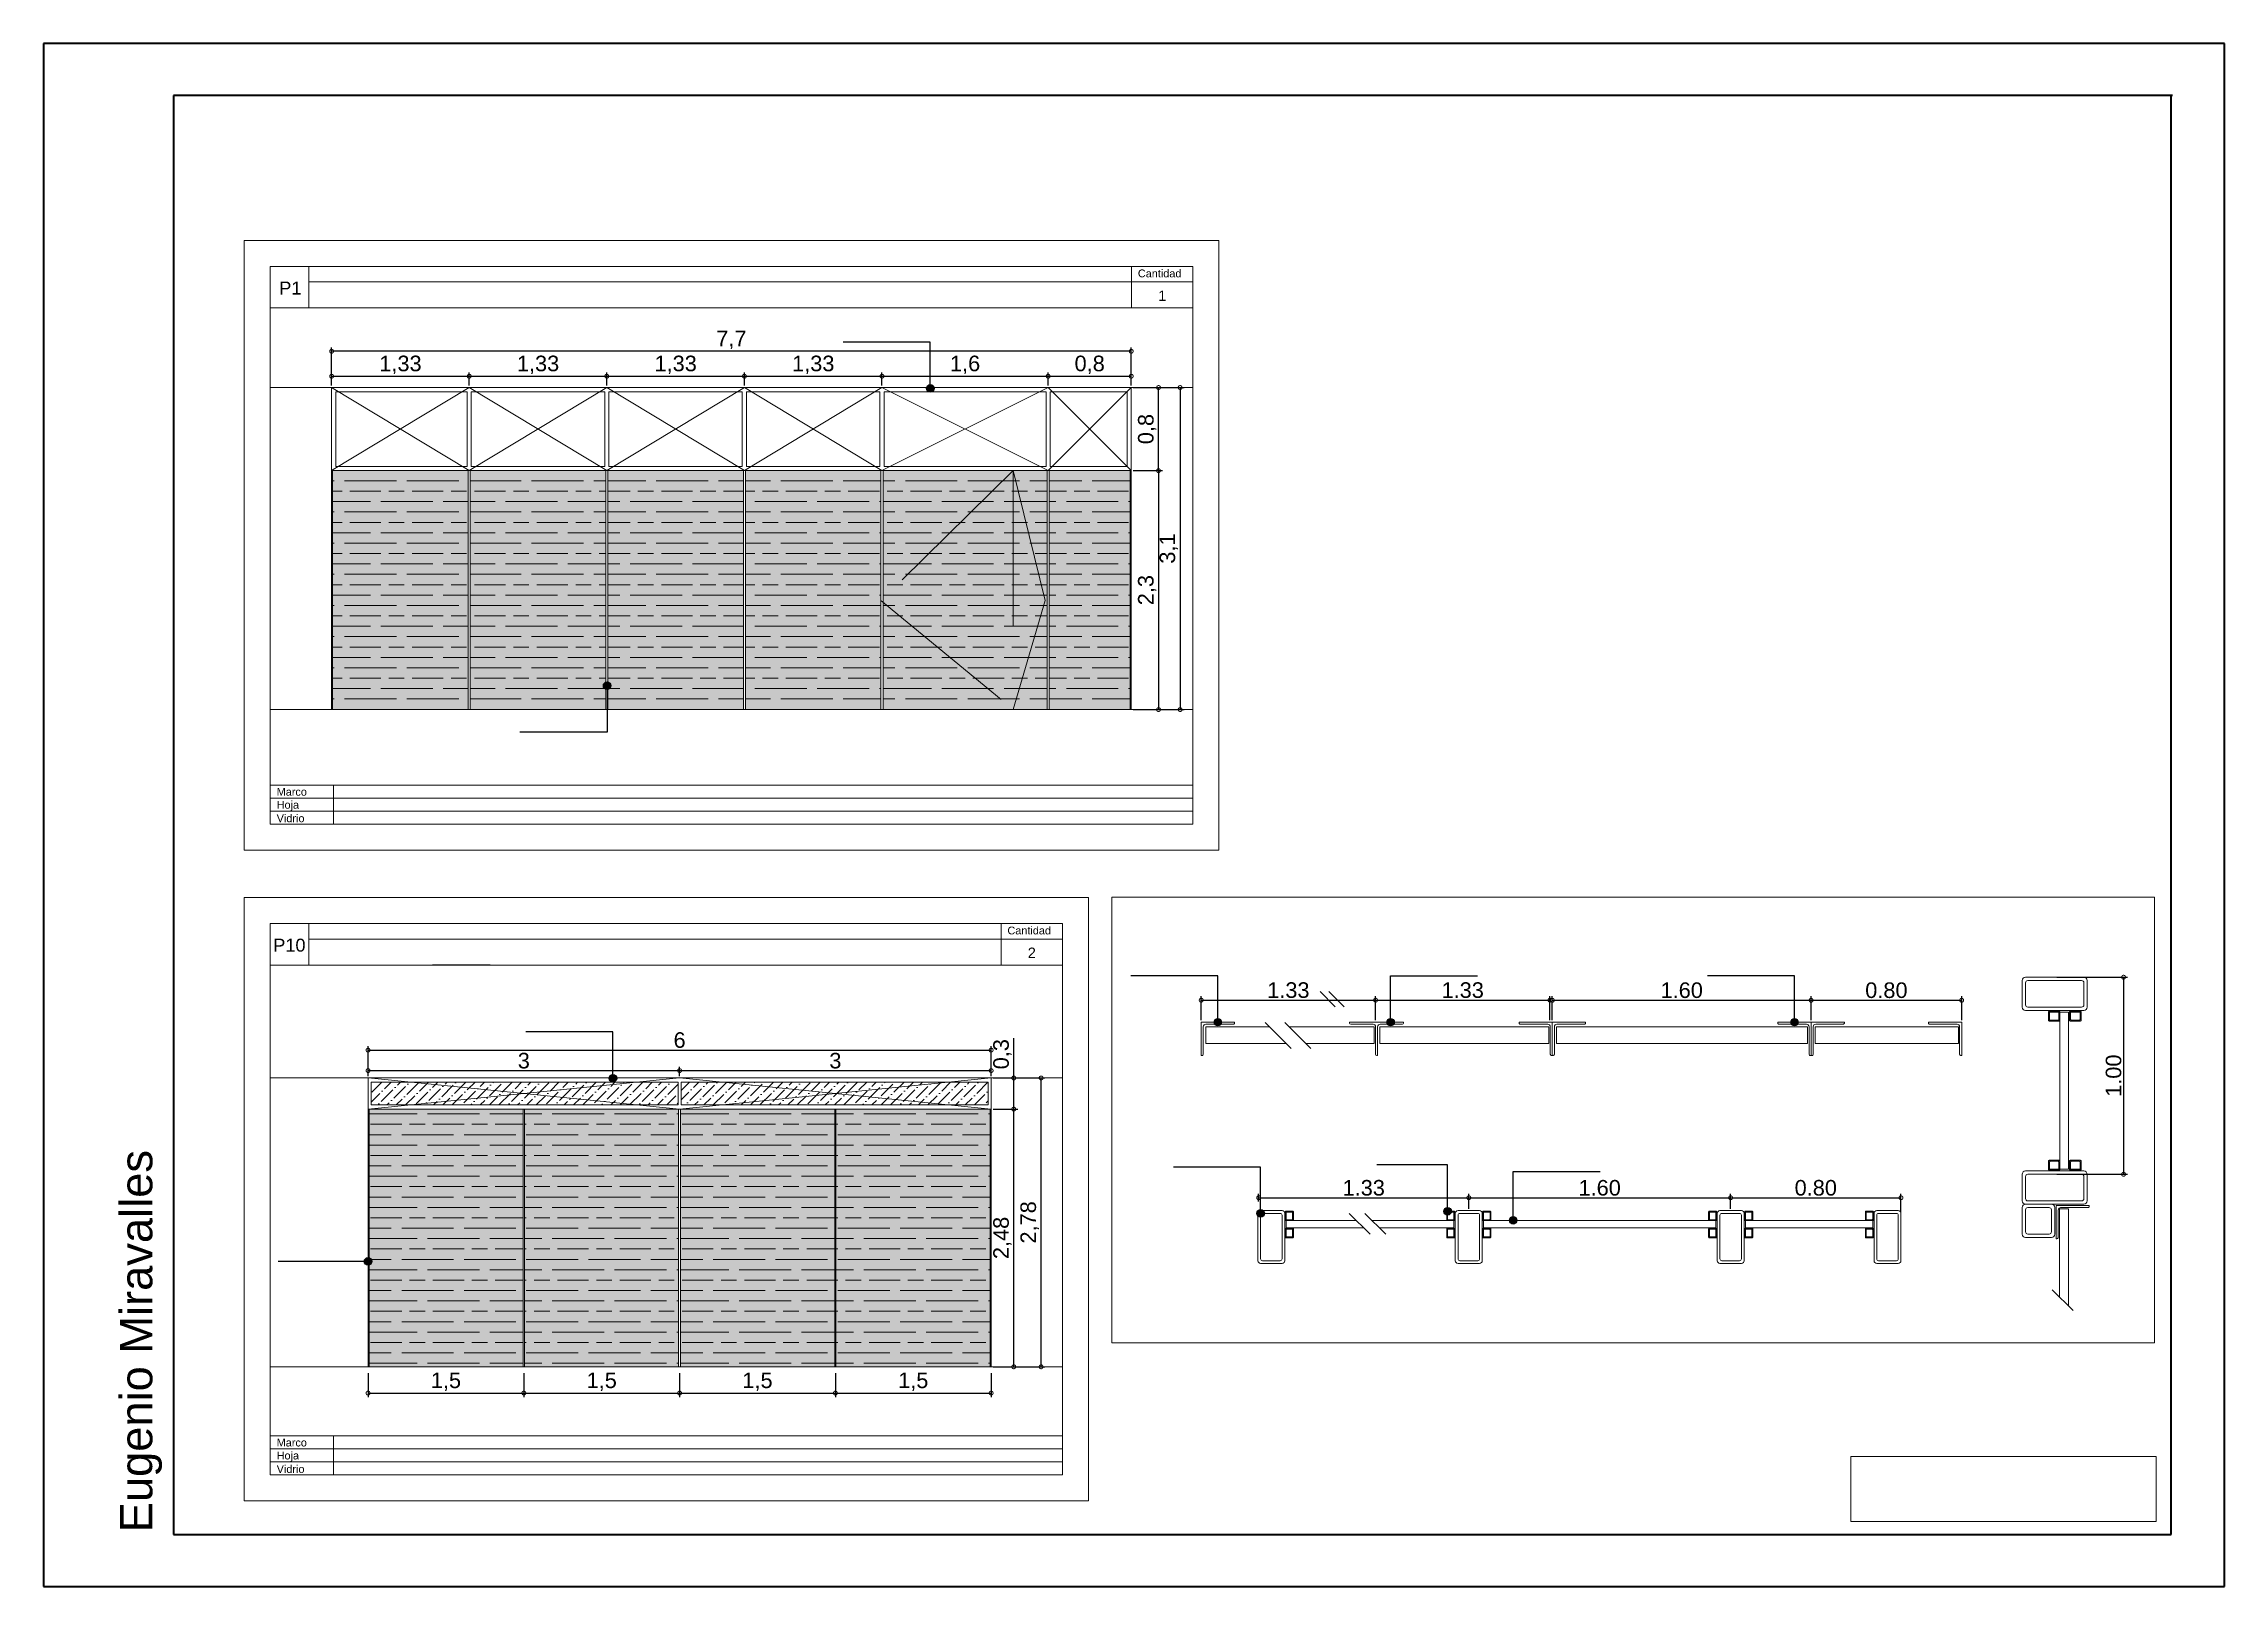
# Model space of a CAD drawing. Header units: millimetres. Extents: x 110427 to 125914, y 76277 to 76441.
# Drawn here: x 114092.25 to 114113.25, y 76291.86 to 76306.71 of the extents above; entities that cross this region are included whole.
import ezdxf

# ---------------------------------------------------------------- set-up
doc = ezdxf.new("R2010")
doc.units = ezdxf.units.MM
for name, pattern in [('ACAD_ISO03W100', [30, 12, -18]), ('ACAD_ISO05W100', [33, 24, -3, 0, -3, 0, -3]), ('JIS_02_0.7', [1.35, 0.75, -0.6]), ('TransientTextAxis', [0.3, 0.2, -0.1, 0, 0])]:
    doc.linetypes.add(name, pattern=pattern)
for name, color, linetype, lineweight in [('0.30', 1, 'Continuous', 30), ('06_CIVIL VISTAS GRUESA', 244, 'Continuous', 13), ('08_CIVIL VISTAS FINO', 251, 'Continuous', 5), ('09_CIVIL PROYECCIONES', 230, 'JIS_02_0.7', 5), ('13_COTAS', 8, 'Continuous', 9), ('M-PARCELA-', 3, 'Continuous', 15), ('Punteada', 4, 'ACAD_ISO05W100', 5), ('texto', 170, 'Continuous', 5)]:
    doc.layers.add(name, color=color, linetype=linetype, lineweight=lineweight)
doc.styles.add('A', font='arial.ttf')
doc.styles.add('Anotativo', font='arial.ttf')
doc.styles.get("Standard").update_dxf_attribs({"font": 'arial.ttf'})
doc.styles.add('Swis721 BT', font='swiss.ttf')
doc.dimstyles.new('ISO-23', dxfattribs={"dimscale": 0.03, "dimtxt": 5, "dimasz": 2.5, "dimexe": 1.25, "dimexo": 0.625, "dimtad": 1, "dimtxsty": 'Swis721 BT', "dimblk": 'DOTSMALL', "dimcen": 2.5, "dimclrt": 150, "dimadec": 0, "dimazin": 0, "dimtfac": 1, "dimtmove": 0, "dimatfit": 3, "dimfxl": 0, "dimarcsym": 0})
picture_1 = doc.add_image_def('image1.png', size_in_pixel=(2031, 433))

msp = doc.modelspace()

# ---------------------------------------------------------------- texts
at = {"color": 18, "insert": (114092.987, 76292.379), "char_height": 0.31179, "attachment_point": 1, "rotation": 90, "style": 'Anotativo'}
msp.add_mtext_dynamic_manual_height_columns('{\\fSwis721 BT|b0|i0|c0|p34;Eugenio Miravalles}', width=5.06265, gutter_width=12.5, heights=[0], dxfattribs=at)
at = {"layer": 'texto', "attachment_point": 1}
for s, width, insert, char_height in [('P1', 1.5, (114094.521, 76304.418), 0.125), ('{\\fArial|b0|i0|c0|p34;Cantidad}', 3.33814, (114102.789, 76304.534), 0.075), ('1', 200, (114102.985, 76304.332), 0.1), ('{\\fArial|b0|i0|c0|p34;Marco}', 13.85, (114094.496, 76299.544), 0.075), ('P10', 1.5, (114094.463, 76298.093), 0.125), ('{\\fArial|b0|i0|c0|p34;Cantidad}', 3.33814, (114101.533, 76298.209), 0.075), ('2', 200, (114101.729, 76298.007), 0.1), ('{\\fArial|b0|i0|c0|p34;Marco}', 13.85, (114094.496, 76293.28), 0.075)]:
    msp.add_mtext_dynamic_manual_height_columns(s, width=width, gutter_width=12.5, heights=[0], dxfattribs=dict(at, insert=insert, char_height=char_height))
at = {"layer": 'texto', "char_height": 0.075, "attachment_point": 1, "style": 'A'}
for s, insert in [('Hoja', (114094.496, 76299.419)), ('Vidrio', (114094.496, 76299.289)), ('Vidrio', (114094.496, 76293.025)), ('Hoja', (114094.496, 76293.155))]:
    msp.add_mtext_dynamic_manual_height_columns(s, width=13.85, gutter_width=12.5, heights=[0], dxfattribs=dict(at, insert=insert))

# ---------------------------------------------------------------- blocks, each defined once
blk = doc.blocks.new('_DotSmall')
at = {"color": 0, "linetype": 'ByBlock', "const_width": 0.5}
blk.add_lwpolyline([(-0.0625, 0, 1), (0.0625, 0, 1)], format="xyb", close=True, dxfattribs=at)
blk = doc.blocks.new('*D187')
at = {"layer": '13_COTAS', "color": 0, "lineweight": -2}
for p, q in [((114102.744, 76303.398), (114103.234, 76303.398)), ((114103.196, 76303.398), (114103.196, 76300.298)), ((114102.744, 76300.298), (114103.234, 76300.298))]:
    blk.add_line(p, q, dxfattribs=at)
at = {"layer": 'Defpoints', "color": 0}
for p in [(114102.725, 76303.398), (114102.725, 76300.298), (114103.196, 76300.298)]:
    blk.add_point(p, dxfattribs=at)
at = {"layer": '13_COTAS', "color": 0, "lineweight": -2, "xscale": 0.075, "yscale": 0.075, "zscale": 0.075}
for p, rotation in [((114103.196, 76303.398), 90), ((114103.196, 76300.298), 270)]:
    blk.add_blockref('_DotSmall', p, dxfattribs=dict(at, rotation=rotation))
at = {"layer": '13_COTAS', "color": 150, "insert": (114103.087, 76301.848), "char_height": 0.15, "attachment_point": 5, "rotation": 90, "style": 'Swis721 BT'}
blk.add_mtext('3,1', dxfattribs=at)
blk = doc.blocks.new('*D188')
at = {"layer": '13_COTAS', "color": 0, "lineweight": -2}
for p, q in [((114102.744, 76302.598), (114103.026, 76302.598)), ((114102.988, 76302.598), (114102.988, 76300.298)), ((114102.744, 76300.298), (114103.026, 76300.298))]:
    blk.add_line(p, q, dxfattribs=at)
at = {"layer": 'Defpoints', "color": 0}
for p in [(114102.725, 76302.598), (114102.725, 76300.298), (114102.988, 76300.298)]:
    blk.add_point(p, dxfattribs=at)
at = {"layer": '13_COTAS', "color": 0, "lineweight": -2, "xscale": 0.075, "yscale": 0.075, "zscale": 0.075}
for p, rotation in [((114102.988, 76302.598), 90), ((114102.988, 76300.298), 270)]:
    blk.add_blockref('_DotSmall', p, dxfattribs=dict(at, rotation=rotation))
at = {"layer": '13_COTAS', "color": 150, "insert": (114102.879, 76301.448), "char_height": 0.15, "attachment_point": 5, "rotation": 90, "style": 'Swis721 BT'}
blk.add_mtext('2,3', dxfattribs=at)
blk = doc.blocks.new('*D189')
at = {"layer": '13_COTAS', "color": 0, "lineweight": -2}
for p, q in [((114102.744, 76303.398), (114103.026, 76303.398)), ((114102.988, 76302.598), (114102.988, 76303.398)), ((114102.744, 76302.598), (114103.026, 76302.598))]:
    blk.add_line(p, q, dxfattribs=at)
at = {"layer": 'Defpoints', "color": 0}
for p in [(114102.725, 76303.398), (114102.988, 76303.398), (114102.725, 76302.598)]:
    blk.add_point(p, dxfattribs=at)
at = {"layer": '13_COTAS', "color": 0, "lineweight": -2, "xscale": 0.075, "yscale": 0.075, "zscale": 0.075}
for p, rotation in [((114102.988, 76303.398), 90), ((114102.988, 76302.598), 270)]:
    blk.add_blockref('_DotSmall', p, dxfattribs=dict(at, rotation=rotation))
at = {"layer": '13_COTAS', "color": 150, "insert": (114102.879, 76302.998), "char_height": 0.15, "attachment_point": 5, "rotation": 90, "style": 'Swis721 BT'}
blk.add_mtext('0,8', dxfattribs=at)
blk = doc.blocks.new('*D190')
at = {"layer": '13_COTAS', "color": 0, "lineweight": -2}
for p, q in [((114095.025, 76303.417), (114095.025, 76303.544)), ((114095.025, 76303.507), (114096.35, 76303.507)), ((114096.35, 76303.417), (114096.35, 76303.544))]:
    blk.add_line(p, q, dxfattribs=at)
at = {"layer": 'Defpoints', "color": 0}
for p in [(114096.35, 76303.507), (114095.025, 76303.398), (114096.35, 76303.398)]:
    blk.add_point(p, dxfattribs=at)
at = {"layer": '13_COTAS', "color": 0, "lineweight": -2, "xscale": 0.075, "yscale": 0.075, "zscale": 0.075, "rotation": 180}
blk.add_blockref('_DotSmall', (114095.025, 76303.507), dxfattribs=at)
at = {"layer": '13_COTAS', "color": 0, "lineweight": -2, "xscale": 0.075, "yscale": 0.075, "zscale": 0.075}
blk.add_blockref('_DotSmall', (114096.35, 76303.507), dxfattribs=at)
at = {"layer": '13_COTAS', "color": 150, "insert": (114095.688, 76303.616), "char_height": 0.15, "attachment_point": 5, "style": 'Swis721 BT'}
blk.add_mtext('1,33', dxfattribs=at)
blk = doc.blocks.new('*D191')
at = {"layer": '13_COTAS', "color": 0, "lineweight": -2}
for p, q in [((114096.35, 76303.417), (114096.35, 76303.544)), ((114096.35, 76303.507), (114097.675, 76303.507)), ((114097.675, 76303.417), (114097.675, 76303.544))]:
    blk.add_line(p, q, dxfattribs=at)
at = {"layer": 'Defpoints', "color": 0}
for p in [(114097.675, 76303.507), (114096.35, 76303.398), (114097.675, 76303.398)]:
    blk.add_point(p, dxfattribs=at)
at = {"layer": '13_COTAS', "color": 0, "lineweight": -2, "xscale": 0.075, "yscale": 0.075, "zscale": 0.075, "rotation": 180}
blk.add_blockref('_DotSmall', (114096.35, 76303.507), dxfattribs=at)
at = {"layer": '13_COTAS', "color": 0, "lineweight": -2, "xscale": 0.075, "yscale": 0.075, "zscale": 0.075}
blk.add_blockref('_DotSmall', (114097.675, 76303.507), dxfattribs=at)
at = {"layer": '13_COTAS', "color": 150, "insert": (114097.013, 76303.616), "char_height": 0.15, "attachment_point": 5, "style": 'Swis721 BT'}
blk.add_mtext('1,33', dxfattribs=at)
blk = doc.blocks.new('*D192')
at = {"layer": '13_COTAS', "color": 0, "lineweight": -2}
for p, q in [((114097.675, 76303.417), (114097.675, 76303.544)), ((114097.675, 76303.507), (114099, 76303.507)), ((114099, 76303.417), (114099, 76303.544))]:
    blk.add_line(p, q, dxfattribs=at)
at = {"layer": 'Defpoints', "color": 0}
for p in [(114099, 76303.507), (114097.675, 76303.398), (114099, 76303.398)]:
    blk.add_point(p, dxfattribs=at)
at = {"layer": '13_COTAS', "color": 0, "lineweight": -2, "xscale": 0.075, "yscale": 0.075, "zscale": 0.075, "rotation": 180}
blk.add_blockref('_DotSmall', (114097.675, 76303.507), dxfattribs=at)
at = {"layer": '13_COTAS', "color": 0, "lineweight": -2, "xscale": 0.075, "yscale": 0.075, "zscale": 0.075}
blk.add_blockref('_DotSmall', (114099, 76303.507), dxfattribs=at)
at = {"layer": '13_COTAS', "color": 150, "insert": (114098.338, 76303.616), "char_height": 0.15, "attachment_point": 5, "style": 'Swis721 BT'}
blk.add_mtext('1,33', dxfattribs=at)
blk = doc.blocks.new('*D193')
at = {"layer": '13_COTAS', "color": 0, "lineweight": -2}
for p, q in [((114099, 76303.417), (114099, 76303.544)), ((114099, 76303.507), (114100.325, 76303.507)), ((114100.325, 76303.417), (114100.325, 76303.544))]:
    blk.add_line(p, q, dxfattribs=at)
at = {"layer": 'Defpoints', "color": 0}
for p in [(114100.325, 76303.507), (114099, 76303.398), (114100.325, 76303.398)]:
    blk.add_point(p, dxfattribs=at)
at = {"layer": '13_COTAS', "color": 0, "lineweight": -2, "xscale": 0.075, "yscale": 0.075, "zscale": 0.075, "rotation": 180}
blk.add_blockref('_DotSmall', (114099, 76303.507), dxfattribs=at)
at = {"layer": '13_COTAS', "color": 0, "lineweight": -2, "xscale": 0.075, "yscale": 0.075, "zscale": 0.075}
blk.add_blockref('_DotSmall', (114100.325, 76303.507), dxfattribs=at)
at = {"layer": '13_COTAS', "color": 150, "insert": (114099.663, 76303.616), "char_height": 0.15, "attachment_point": 5, "style": 'Swis721 BT'}
blk.add_mtext('1,33', dxfattribs=at)
blk = doc.blocks.new('*D194')
at = {"layer": '13_COTAS', "color": 0, "lineweight": -2}
for p, q in [((114100.325, 76303.417), (114100.325, 76303.544)), ((114100.325, 76303.507), (114101.925, 76303.507)), ((114101.925, 76303.417), (114101.925, 76303.544))]:
    blk.add_line(p, q, dxfattribs=at)
at = {"layer": 'Defpoints', "color": 0}
for p in [(114101.925, 76303.507), (114100.325, 76303.398), (114101.925, 76303.398)]:
    blk.add_point(p, dxfattribs=at)
at = {"layer": '13_COTAS', "color": 0, "lineweight": -2, "xscale": 0.075, "yscale": 0.075, "zscale": 0.075, "rotation": 180}
blk.add_blockref('_DotSmall', (114100.325, 76303.507), dxfattribs=at)
at = {"layer": '13_COTAS', "color": 0, "lineweight": -2, "xscale": 0.075, "yscale": 0.075, "zscale": 0.075}
blk.add_blockref('_DotSmall', (114101.925, 76303.507), dxfattribs=at)
at = {"layer": '13_COTAS', "color": 150, "insert": (114101.125, 76303.616), "char_height": 0.15, "attachment_point": 5, "style": 'Swis721 BT'}
blk.add_mtext('1,6', dxfattribs=at)
blk = doc.blocks.new('*D195')
at = {"layer": '13_COTAS', "color": 0, "lineweight": -2}
for p, q in [((114101.925, 76303.417), (114101.925, 76303.544)), ((114101.925, 76303.507), (114102.725, 76303.507)), ((114102.725, 76303.417), (114102.725, 76303.544))]:
    blk.add_line(p, q, dxfattribs=at)
at = {"layer": 'Defpoints', "color": 0}
for p in [(114102.725, 76303.507), (114101.925, 76303.398), (114102.725, 76303.398)]:
    blk.add_point(p, dxfattribs=at)
at = {"layer": '13_COTAS', "color": 0, "lineweight": -2, "xscale": 0.075, "yscale": 0.075, "zscale": 0.075, "rotation": 180}
blk.add_blockref('_DotSmall', (114101.925, 76303.507), dxfattribs=at)
at = {"layer": '13_COTAS', "color": 0, "lineweight": -2, "xscale": 0.075, "yscale": 0.075, "zscale": 0.075}
blk.add_blockref('_DotSmall', (114102.725, 76303.507), dxfattribs=at)
at = {"layer": '13_COTAS', "color": 150, "insert": (114102.325, 76303.616), "char_height": 0.15, "attachment_point": 5, "style": 'Swis721 BT'}
blk.add_mtext('0,8', dxfattribs=at)
blk = doc.blocks.new('*D196')
at = {"layer": '13_COTAS', "color": 0, "lineweight": -2}
for p, q in [((114095.025, 76303.417), (114095.025, 76303.785)), ((114102.725, 76303.747), (114095.025, 76303.747)), ((114102.725, 76303.417), (114102.725, 76303.785))]:
    blk.add_line(p, q, dxfattribs=at)
at = {"layer": 'Defpoints', "color": 0}
for p in [(114095.025, 76303.747), (114095.025, 76303.398), (114102.725, 76303.398)]:
    blk.add_point(p, dxfattribs=at)
at = {"layer": '13_COTAS', "color": 0, "lineweight": -2, "xscale": 0.075, "yscale": 0.075, "zscale": 0.075, "rotation": 180}
blk.add_blockref('_DotSmall', (114095.025, 76303.747), dxfattribs=at)
at = {"layer": '13_COTAS', "color": 0, "lineweight": -2, "xscale": 0.075, "yscale": 0.075, "zscale": 0.075}
blk.add_blockref('_DotSmall', (114102.725, 76303.747), dxfattribs=at)
at = {"layer": '13_COTAS', "color": 150, "insert": (114098.875, 76303.857), "char_height": 0.15, "attachment_point": 5, "style": 'Swis721 BT'}
blk.add_mtext('7,7', dxfattribs=at)
blk = doc.blocks.new('*D197')
at = {"layer": '13_COTAS', "color": 0, "lineweight": -2}
for p, q in [((114095.376, 76296.818), (114095.376, 76297.058)), ((114095.376, 76297.02), (114101.376, 76297.02)), ((114101.376, 76296.818), (114101.376, 76297.058))]:
    blk.add_line(p, q, dxfattribs=at)
at = {"layer": 'Defpoints', "color": 0}
for p in [(114101.376, 76297.02), (114095.376, 76296.799), (114101.376, 76296.799)]:
    blk.add_point(p, dxfattribs=at)
at = {"layer": '13_COTAS', "color": 0, "lineweight": -2, "xscale": 0.075, "yscale": 0.075, "zscale": 0.075, "rotation": 180}
blk.add_blockref('_DotSmall', (114095.376, 76297.02), dxfattribs=at)
at = {"layer": '13_COTAS', "color": 0, "lineweight": -2, "xscale": 0.075, "yscale": 0.075, "zscale": 0.075}
blk.add_blockref('_DotSmall', (114101.376, 76297.02), dxfattribs=at)
at = {"layer": '13_COTAS', "color": 150, "insert": (114098.376, 76297.116), "char_height": 0.15, "attachment_point": 5, "style": 'Swis721 BT'}
blk.add_mtext('6', dxfattribs=at)
blk = doc.blocks.new('*D198')
at = {"layer": '13_COTAS', "color": 0, "lineweight": -2}
for p, q in [((114095.376, 76296.771), (114095.376, 76296.86)), ((114095.376, 76296.823), (114098.376, 76296.823)), ((114098.376, 76296.771), (114098.376, 76296.86))]:
    blk.add_line(p, q, dxfattribs=at)
at = {"layer": 'Defpoints', "color": 0}
for p in [(114098.376, 76296.823), (114095.376, 76296.752), (114098.376, 76296.752)]:
    blk.add_point(p, dxfattribs=at)
at = {"layer": '13_COTAS', "color": 0, "lineweight": -2, "xscale": 0.075, "yscale": 0.075, "zscale": 0.075, "rotation": 180}
blk.add_blockref('_DotSmall', (114095.376, 76296.823), dxfattribs=at)
at = {"layer": '13_COTAS', "color": 0, "lineweight": -2, "xscale": 0.075, "yscale": 0.075, "zscale": 0.075}
blk.add_blockref('_DotSmall', (114098.376, 76296.823), dxfattribs=at)
at = {"layer": '13_COTAS', "color": 150, "insert": (114096.876, 76296.918), "char_height": 0.15, "attachment_point": 5, "style": 'Swis721 BT'}
blk.add_mtext('3', dxfattribs=at)
blk = doc.blocks.new('*D199')
at = {"layer": '13_COTAS', "color": 0, "lineweight": -2}
for p, q in [((114101.459, 76296.752), (114101.894, 76296.752)), ((114101.857, 76293.972), (114101.857, 76296.752)), ((114101.459, 76293.972), (114101.894, 76293.972))]:
    blk.add_line(p, q, dxfattribs=at)
at = {"layer": 'Defpoints', "color": 0}
for p in [(114101.44, 76296.752), (114101.857, 76296.752), (114101.44, 76293.972)]:
    blk.add_point(p, dxfattribs=at)
at = {"layer": '13_COTAS', "color": 0, "lineweight": -2, "xscale": 0.075, "yscale": 0.075, "zscale": 0.075}
for p, rotation in [((114101.857, 76296.752), 90), ((114101.857, 76293.972), 270)]:
    blk.add_blockref('_DotSmall', p, dxfattribs=dict(at, rotation=rotation))
at = {"layer": '13_COTAS', "color": 150, "insert": (114101.747, 76295.362), "char_height": 0.15, "attachment_point": 5, "rotation": 90, "style": 'Swis721 BT'}
blk.add_mtext('2,78', dxfattribs=at)
blk = doc.blocks.new('*D200')
at = {"layer": '13_COTAS', "color": 0, "lineweight": -2}
for p, q in [((114101.395, 76296.452), (114101.632, 76296.452)), ((114101.594, 76293.972), (114101.594, 76296.452)), ((114101.395, 76293.972), (114101.632, 76293.972))]:
    blk.add_line(p, q, dxfattribs=at)
at = {"layer": 'Defpoints', "color": 0}
for p in [(114101.376, 76296.452), (114101.594, 76296.452), (114101.376, 76293.972)]:
    blk.add_point(p, dxfattribs=at)
at = {"layer": '13_COTAS', "color": 0, "lineweight": -2, "xscale": 0.075, "yscale": 0.075, "zscale": 0.075}
for p, rotation in [((114101.594, 76296.452), 90), ((114101.594, 76293.972), 270)]:
    blk.add_blockref('_DotSmall', p, dxfattribs=dict(at, rotation=rotation))
at = {"layer": '13_COTAS', "color": 150, "insert": (114101.485, 76295.212), "char_height": 0.15, "attachment_point": 5, "rotation": 90, "style": 'Swis721 BT'}
blk.add_mtext('2,48', dxfattribs=at)
blk = doc.blocks.new('*D201')
at = {"layer": '13_COTAS', "color": 0, "lineweight": -2}
for p, q in [((114101.594, 76296.752), (114101.594, 76297.135)), ((114101.395, 76296.752), (114101.632, 76296.752)), ((114101.594, 76296.452), (114101.594, 76296.752)), ((114101.395, 76296.452), (114101.632, 76296.452))]:
    blk.add_line(p, q, dxfattribs=at)
at = {"layer": 'Defpoints', "color": 0}
for p in [(114101.376, 76296.752), (114101.594, 76296.752), (114101.376, 76296.452)]:
    blk.add_point(p, dxfattribs=at)
at = {"layer": '13_COTAS', "color": 0, "lineweight": -2, "xscale": 0.075, "yscale": 0.075, "zscale": 0.075}
for p, rotation in [((114101.594, 76296.752), 90), ((114101.594, 76296.452), 270)]:
    blk.add_blockref('_DotSmall', p, dxfattribs=dict(at, rotation=rotation))
at = {"layer": '13_COTAS', "color": 150, "insert": (114101.485, 76296.981), "char_height": 0.15, "attachment_point": 5, "rotation": 90, "style": 'Swis721 BT'}
blk.add_mtext('0,3', dxfattribs=at)
blk = doc.blocks.new('*D203')
at = {"layer": '13_COTAS', "color": 0, "lineweight": -2}
for p, q in [((114098.376, 76296.771), (114098.376, 76296.86)), ((114098.376, 76296.823), (114101.376, 76296.823)), ((114101.376, 76296.771), (114101.376, 76296.86))]:
    blk.add_line(p, q, dxfattribs=at)
at = {"layer": 'Defpoints', "color": 0}
for p in [(114101.376, 76296.823), (114098.376, 76296.752), (114101.376, 76296.752)]:
    blk.add_point(p, dxfattribs=at)
at = {"layer": '13_COTAS', "color": 0, "lineweight": -2, "xscale": 0.075, "yscale": 0.075, "zscale": 0.075, "rotation": 180}
blk.add_blockref('_DotSmall', (114098.376, 76296.823), dxfattribs=at)
at = {"layer": '13_COTAS', "color": 0, "lineweight": -2, "xscale": 0.075, "yscale": 0.075, "zscale": 0.075}
blk.add_blockref('_DotSmall', (114101.376, 76296.823), dxfattribs=at)
at = {"layer": '13_COTAS', "color": 150, "insert": (114099.876, 76296.918), "char_height": 0.15, "attachment_point": 5, "style": 'Swis721 BT'}
blk.add_mtext('3', dxfattribs=at)
blk = doc.blocks.new('*D223')
at = {"layer": '13_COTAS', "color": 0, "lineweight": -2}
for p, q in [((114103.399, 76297.308), (114103.399, 76297.538)), ((114103.399, 76297.501), (114105.078, 76297.501)), ((114105.078, 76297.308), (114105.078, 76297.538))]:
    blk.add_line(p, q, dxfattribs=at)
at = {"layer": 'Defpoints', "color": 0}
for p in [(114105.078, 76297.501), (114103.399, 76297.289), (114105.078, 76297.289)]:
    blk.add_point(p, dxfattribs=at)
at = {"layer": '13_COTAS', "color": 0, "lineweight": -2, "xscale": 0.075, "yscale": 0.075, "zscale": 0.075, "rotation": 180}
blk.add_blockref('_DotSmall', (114103.399, 76297.501), dxfattribs=at)
at = {"layer": '13_COTAS', "color": 0, "lineweight": -2, "xscale": 0.075, "yscale": 0.075, "zscale": 0.075}
blk.add_blockref('_DotSmall', (114105.078, 76297.501), dxfattribs=at)
at = {"layer": '13_COTAS', "color": 150, "insert": (114104.238, 76297.597), "char_height": 0.15, "attachment_point": 5, "style": 'Swis721 BT'}
blk.add_mtext('1.33', dxfattribs=at)
blk = doc.blocks.new('*D224')
at = {"layer": '13_COTAS', "color": 0, "lineweight": -2}
for p, q in [((114106.78, 76297.308), (114106.78, 76297.538)), ((114106.78, 76297.5), (114109.272, 76297.5)), ((114109.272, 76297.308), (114109.272, 76297.538))]:
    blk.add_line(p, q, dxfattribs=at)
at = {"layer": 'Defpoints', "color": 0}
for p in [(114109.272, 76297.5), (114106.78, 76297.289), (114109.272, 76297.289)]:
    blk.add_point(p, dxfattribs=at)
at = {"layer": '13_COTAS', "color": 0, "lineweight": -2, "xscale": 0.075, "yscale": 0.075, "zscale": 0.075, "rotation": 180}
blk.add_blockref('_DotSmall', (114106.78, 76297.5), dxfattribs=at)
at = {"layer": '13_COTAS', "color": 0, "lineweight": -2, "xscale": 0.075, "yscale": 0.075, "zscale": 0.075}
blk.add_blockref('_DotSmall', (114109.272, 76297.5), dxfattribs=at)
at = {"layer": '13_COTAS', "color": 150, "insert": (114108.026, 76297.596), "char_height": 0.15, "attachment_point": 5, "style": 'Swis721 BT'}
blk.add_mtext('1.60', dxfattribs=at)
blk = doc.blocks.new('*D225')
at = {"layer": '13_COTAS', "color": 0, "lineweight": -2}
for p, q in [((114109.272, 76297.308), (114109.272, 76297.538)), ((114109.272, 76297.5), (114110.722, 76297.5)), ((114110.722, 76297.308), (114110.722, 76297.538))]:
    blk.add_line(p, q, dxfattribs=at)
at = {"layer": 'Defpoints', "color": 0}
for p in [(114110.722, 76297.5), (114109.272, 76297.289), (114110.722, 76297.289)]:
    blk.add_point(p, dxfattribs=at)
at = {"layer": '13_COTAS', "color": 0, "lineweight": -2, "xscale": 0.075, "yscale": 0.075, "zscale": 0.075, "rotation": 180}
blk.add_blockref('_DotSmall', (114109.272, 76297.5), dxfattribs=at)
at = {"layer": '13_COTAS', "color": 0, "lineweight": -2, "xscale": 0.075, "yscale": 0.075, "zscale": 0.075}
blk.add_blockref('_DotSmall', (114110.722, 76297.5), dxfattribs=at)
at = {"layer": '13_COTAS', "color": 150, "insert": (114109.997, 76297.596), "char_height": 0.15, "attachment_point": 5, "style": 'Swis721 BT'}
blk.add_mtext('0.80', dxfattribs=at)
blk = doc.blocks.new('*D226')
at = {"layer": '13_COTAS', "color": 0, "lineweight": -2}
for p, q in [((114103.952, 76295.562), (114103.952, 76295.636)), ((114103.952, 76295.599), (114105.976, 76295.599)), ((114105.976, 76295.493), (114105.976, 76295.636))]:
    blk.add_line(p, q, dxfattribs=at)
at = {"layer": 'Defpoints', "color": 0}
for p in [(114103.952, 76295.543), (114105.976, 76295.599), (114105.976, 76295.475)]:
    blk.add_point(p, dxfattribs=at)
at = {"layer": '13_COTAS', "color": 0, "lineweight": -2, "xscale": 0.075, "yscale": 0.075, "zscale": 0.075, "rotation": 180}
blk.add_blockref('_DotSmall', (114103.952, 76295.599), dxfattribs=at)
at = {"layer": '13_COTAS', "color": 0, "lineweight": -2, "xscale": 0.075, "yscale": 0.075, "zscale": 0.075}
blk.add_blockref('_DotSmall', (114105.976, 76295.599), dxfattribs=at)
at = {"layer": '13_COTAS', "color": 150, "insert": (114104.964, 76295.694), "char_height": 0.15, "attachment_point": 5, "style": 'Swis721 BT'}
blk.add_mtext('1.33', dxfattribs=at)
blk = doc.blocks.new('*D227')
at = {"layer": '13_COTAS', "color": 0, "lineweight": -2}
for p, q in [((114105.976, 76295.493), (114105.976, 76295.636)), ((114105.976, 76295.599), (114108.497, 76295.599)), ((114108.497, 76295.493), (114108.497, 76295.636))]:
    blk.add_line(p, q, dxfattribs=at)
at = {"layer": 'Defpoints', "color": 0}
for p in [(114108.497, 76295.599), (114105.976, 76295.475), (114108.497, 76295.475)]:
    blk.add_point(p, dxfattribs=at)
at = {"layer": '13_COTAS', "color": 0, "lineweight": -2, "xscale": 0.075, "yscale": 0.075, "zscale": 0.075, "rotation": 180}
blk.add_blockref('_DotSmall', (114105.976, 76295.599), dxfattribs=at)
at = {"layer": '13_COTAS', "color": 0, "lineweight": -2, "xscale": 0.075, "yscale": 0.075, "zscale": 0.075}
blk.add_blockref('_DotSmall', (114108.497, 76295.599), dxfattribs=at)
at = {"layer": '13_COTAS', "color": 150, "insert": (114107.236, 76295.694), "char_height": 0.15, "attachment_point": 5, "style": 'Swis721 BT'}
blk.add_mtext('1.60', dxfattribs=at)
blk = doc.blocks.new('*D228')
at = {"layer": '13_COTAS', "color": 0, "lineweight": -2}
for p, q in [((114108.497, 76295.493), (114108.497, 76295.636)), ((114108.497, 76295.599), (114110.137, 76295.599)), ((114110.137, 76295.467), (114110.137, 76295.636))]:
    blk.add_line(p, q, dxfattribs=at)
at = {"layer": 'Defpoints', "color": 0}
for p in [(114110.137, 76295.599), (114108.497, 76295.475), (114110.137, 76295.449)]:
    blk.add_point(p, dxfattribs=at)
at = {"layer": '13_COTAS', "color": 0, "lineweight": -2, "xscale": 0.075, "yscale": 0.075, "zscale": 0.075, "rotation": 180}
blk.add_blockref('_DotSmall', (114108.497, 76295.599), dxfattribs=at)
at = {"layer": '13_COTAS', "color": 0, "lineweight": -2, "xscale": 0.075, "yscale": 0.075, "zscale": 0.075}
blk.add_blockref('_DotSmall', (114110.137, 76295.599), dxfattribs=at)
at = {"layer": '13_COTAS', "color": 150, "insert": (114109.317, 76295.694), "char_height": 0.15, "attachment_point": 5, "style": 'Swis721 BT'}
blk.add_mtext('0.80', dxfattribs=at)
blk = doc.blocks.new('*D230')
at = {"layer": '13_COTAS', "color": 0, "lineweight": -2}
for p, q in [((114111.637, 76297.722), (114112.318, 76297.722)), ((114112.281, 76297.722), (114112.281, 76295.825)), ((114111.637, 76295.825), (114112.318, 76295.825))]:
    blk.add_line(p, q, dxfattribs=at)
at = {"layer": 'Defpoints', "color": 0}
for p in [(114111.618, 76297.722), (114111.618, 76295.825), (114112.281, 76295.825)]:
    blk.add_point(p, dxfattribs=at)
at = {"layer": '13_COTAS', "color": 0, "lineweight": -2, "xscale": 0.075, "yscale": 0.075, "zscale": 0.075}
for p, rotation in [((114112.281, 76297.722), 90), ((114112.281, 76295.825), 270)]:
    blk.add_blockref('_DotSmall', p, dxfattribs=dict(at, rotation=rotation))
at = {"layer": '13_COTAS', "color": 150, "insert": (114112.185, 76296.774), "char_height": 0.15, "attachment_point": 5, "rotation": 90, "style": 'Swis721 BT'}
blk.add_mtext('1.00', dxfattribs=at)
blk = doc.blocks.new('*D231')
at = {"layer": '13_COTAS', "color": 0, "lineweight": -2}
for p, q in [((114095.376, 76293.91), (114095.376, 76293.681)), ((114096.876, 76293.91), (114096.876, 76293.681)), ((114095.376, 76293.719), (114096.876, 76293.719))]:
    blk.add_line(p, q, dxfattribs=at)
at = {"layer": 'Defpoints', "color": 0}
for p in [(114095.376, 76293.928), (114096.876, 76293.928), (114096.876, 76293.719)]:
    blk.add_point(p, dxfattribs=at)
at = {"layer": '13_COTAS', "color": 0, "lineweight": -2, "xscale": 0.075, "yscale": 0.075, "zscale": 0.075, "rotation": 180}
blk.add_blockref('_DotSmall', (114095.376, 76293.719), dxfattribs=at)
at = {"layer": '13_COTAS', "color": 0, "lineweight": -2, "xscale": 0.075, "yscale": 0.075, "zscale": 0.075}
blk.add_blockref('_DotSmall', (114096.876, 76293.719), dxfattribs=at)
at = {"layer": '13_COTAS', "color": 150, "insert": (114096.126, 76293.828), "char_height": 0.15, "attachment_point": 5, "style": 'Swis721 BT'}
blk.add_mtext('1,5', dxfattribs=at)
blk = doc.blocks.new('*D232')
at = {"layer": '13_COTAS', "color": 0, "lineweight": -2}
for p, q in [((114096.876, 76293.91), (114096.876, 76293.681)), ((114098.376, 76293.91), (114098.376, 76293.681)), ((114096.876, 76293.719), (114098.376, 76293.719))]:
    blk.add_line(p, q, dxfattribs=at)
at = {"layer": 'Defpoints', "color": 0}
for p in [(114096.876, 76293.928), (114098.376, 76293.928), (114098.376, 76293.719)]:
    blk.add_point(p, dxfattribs=at)
at = {"layer": '13_COTAS', "color": 0, "lineweight": -2, "xscale": 0.075, "yscale": 0.075, "zscale": 0.075, "rotation": 180}
blk.add_blockref('_DotSmall', (114096.876, 76293.719), dxfattribs=at)
at = {"layer": '13_COTAS', "color": 0, "lineweight": -2, "xscale": 0.075, "yscale": 0.075, "zscale": 0.075}
blk.add_blockref('_DotSmall', (114098.376, 76293.719), dxfattribs=at)
at = {"layer": '13_COTAS', "color": 150, "insert": (114097.626, 76293.828), "char_height": 0.15, "attachment_point": 5, "style": 'Swis721 BT'}
blk.add_mtext('1,5', dxfattribs=at)
blk = doc.blocks.new('*D233')
at = {"layer": '13_COTAS', "color": 0, "lineweight": -2}
for p, q in [((114098.376, 76293.91), (114098.376, 76293.681)), ((114099.876, 76293.91), (114099.876, 76293.681)), ((114098.376, 76293.719), (114099.876, 76293.719))]:
    blk.add_line(p, q, dxfattribs=at)
at = {"layer": 'Defpoints', "color": 0}
for p in [(114098.376, 76293.928), (114099.876, 76293.928), (114099.876, 76293.719)]:
    blk.add_point(p, dxfattribs=at)
at = {"layer": '13_COTAS', "color": 0, "lineweight": -2, "xscale": 0.075, "yscale": 0.075, "zscale": 0.075, "rotation": 180}
blk.add_blockref('_DotSmall', (114098.376, 76293.719), dxfattribs=at)
at = {"layer": '13_COTAS', "color": 0, "lineweight": -2, "xscale": 0.075, "yscale": 0.075, "zscale": 0.075}
blk.add_blockref('_DotSmall', (114099.876, 76293.719), dxfattribs=at)
at = {"layer": '13_COTAS', "color": 150, "insert": (114099.126, 76293.828), "char_height": 0.15, "attachment_point": 5, "style": 'Swis721 BT'}
blk.add_mtext('1,5', dxfattribs=at)
blk = doc.blocks.new('*D234')
at = {"layer": '13_COTAS', "color": 0, "lineweight": -2}
for p, q in [((114099.876, 76293.91), (114099.876, 76293.681)), ((114101.376, 76293.91), (114101.376, 76293.681)), ((114099.876, 76293.719), (114101.376, 76293.719))]:
    blk.add_line(p, q, dxfattribs=at)
at = {"layer": 'Defpoints', "color": 0}
for p in [(114099.876, 76293.928), (114101.376, 76293.928), (114101.376, 76293.719)]:
    blk.add_point(p, dxfattribs=at)
at = {"layer": '13_COTAS', "color": 0, "lineweight": -2, "xscale": 0.075, "yscale": 0.075, "zscale": 0.075, "rotation": 180}
blk.add_blockref('_DotSmall', (114099.876, 76293.719), dxfattribs=at)
at = {"layer": '13_COTAS', "color": 0, "lineweight": -2, "xscale": 0.075, "yscale": 0.075, "zscale": 0.075}
blk.add_blockref('_DotSmall', (114101.376, 76293.719), dxfattribs=at)
at = {"layer": '13_COTAS', "color": 150, "insert": (114100.626, 76293.828), "char_height": 0.15, "attachment_point": 5, "style": 'Swis721 BT'}
blk.add_mtext('1,5', dxfattribs=at)
blk = doc.blocks.new('marco a3')
at = {"layer": '0.30', "color": 18, "lineweight": 40}
for p, q in [((-60.305, 56.936), (-76.055, 56.936)), ((-76.055, 56.936), (-76.055, 45.798)), ((-60.305, 45.798), (-60.305, 56.936)), ((-60.68, 56.561), (-75.117, 56.561)), ((-75.117, 56.561), (-75.117, 46.173)), ((-60.688, 46.173), (-60.688, 56.561)), ((-75.117, 46.173), (-60.688, 46.173)), ((-76.055, 45.798), (-60.305, 45.798))]:
    blk.add_line(p, q, dxfattribs=at)
blk = doc.blocks.new('*D235')
at = {"layer": '13_COTAS', "color": 0, "lineweight": -2}
for p, q in [((114105.078, 76297.308), (114105.078, 76297.538)), ((114105.078, 76297.501), (114106.757, 76297.501)), ((114106.757, 76297.308), (114106.757, 76297.538))]:
    blk.add_line(p, q, dxfattribs=at)
at = {"layer": 'Defpoints', "color": 0}
for p in [(114106.757, 76297.501), (114105.078, 76297.289), (114106.757, 76297.289)]:
    blk.add_point(p, dxfattribs=at)
at = {"layer": '13_COTAS', "color": 0, "lineweight": -2, "xscale": 0.075, "yscale": 0.075, "zscale": 0.075, "rotation": 180}
blk.add_blockref('_DotSmall', (114105.078, 76297.501), dxfattribs=at)
at = {"layer": '13_COTAS', "color": 0, "lineweight": -2, "xscale": 0.075, "yscale": 0.075, "zscale": 0.075}
blk.add_blockref('_DotSmall', (114106.757, 76297.501), dxfattribs=at)
at = {"layer": '13_COTAS', "color": 150, "insert": (114105.917, 76297.597), "char_height": 0.15, "attachment_point": 5, "style": 'Swis721 BT'}
blk.add_mtext('1.33', dxfattribs=at)

# ---------------------------------------------------------------- dimensions: what is measured, and where the dimension line sits
at = {"layer": '13_COTAS'}
for base, p1, p2, picture, middle in [((114095.025, 76303.747), (114102.725, 76303.398), (114095.025, 76303.398), '*D196', (114098.875, 76303.857)), ((114096.350103212, 76303.506508097), (114095.025103212, 76303.397784987), (114096.350103212, 76303.397784987), '*D190', (114095.687603212, 76303.615685796)), ((114097.675103212, 76303.506508097), (114096.350103212, 76303.397784987), (114097.675103212, 76303.397784987), '*D191', (114097.012603212, 76303.615685796)), ((114099.000103212, 76303.506508097), (114097.675103212, 76303.397784987), (114099.000103212, 76303.397784987), '*D192', (114098.337603212, 76303.615685796)), ((114100.325103212, 76303.506508097), (114099.000103212, 76303.397784987), (114100.325103212, 76303.397784987), '*D193', (114099.662603212, 76303.615685796)), ((114101.925, 76303.507), (114100.325, 76303.398), (114101.925, 76303.398), '*D194', (114101.125, 76303.616)), ((114102.725, 76303.507), (114101.925, 76303.398), (114102.725, 76303.398), '*D195', (114102.325, 76303.616)), ((114101.376, 76297.02), (114095.376, 76296.799), (114101.376, 76296.799), '*D197', (114098.376, 76297.116)), ((114098.376, 76296.823), (114095.376, 76296.752), (114098.376, 76296.752), '*D198', (114096.876, 76296.918)), ((114101.376, 76296.823), (114098.376, 76296.752), (114101.376, 76296.752), '*D203', (114099.876, 76296.918)), ((114096.876, 76293.719), (114095.376, 76293.928), (114096.876, 76293.928), '*D231', (114096.126, 76293.828)), ((114098.376, 76293.719), (114096.876, 76293.928), (114098.376, 76293.928), '*D232', (114097.626, 76293.828)), ((114099.876, 76293.719), (114098.376, 76293.928), (114099.876, 76293.928), '*D233', (114099.126, 76293.828)), ((114101.376, 76293.719), (114099.876, 76293.928), (114101.376, 76293.928), '*D234', (114100.626, 76293.828))]:
    dim = msp.add_linear_dim(base=base, p1=p1, p2=p2, dimstyle='ISO-23', dxfattribs=at)
    dim.commit()
    dim.dimension.update_dxf_attribs({"geometry": picture, "text_midpoint": middle})
for p1, p2, distance, picture, middle in [((114102.725, 76303.398), (114102.725, 76300.298), 0.471, '*D187', (114103.087, 76301.848)), ((114102.725, 76302.598), (114102.725, 76303.398), -0.263, '*D189', (114102.879, 76302.998)), ((114102.725, 76302.598), (114102.725, 76300.298), 0.263, '*D188', (114102.879, 76301.448))]:
    dim = msp.add_aligned_dim(p1=p1, p2=p2, distance=distance, dimstyle='ISO-23', dxfattribs=at)
    dim.commit()
    dim.dimension.update_dxf_attribs({"geometry": picture, "text_midpoint": middle})
for base, p1, p2, text, picture, middle in [((114105.078, 76297.501), (114103.399, 76297.289), (114105.078, 76297.289), '1.33', '*D223', (114104.238, 76297.597)), ((114106.757, 76297.501), (114105.078, 76297.289), (114106.757, 76297.289), '1.33', '*D235', (114105.917, 76297.597)), ((114109.272, 76297.5), (114106.78, 76297.289), (114109.272, 76297.289), '1.60', '*D224', (114108.026, 76297.596)), ((114110.722, 76297.5), (114109.272, 76297.289), (114110.722, 76297.289), '0.80', '*D225', (114109.997, 76297.596)), ((114105.976, 76295.599), (114103.952, 76295.543), (114105.976, 76295.475), '1.33', '*D226', (114104.964, 76295.694)), ((114108.497, 76295.599), (114105.976, 76295.475), (114108.497, 76295.475), '1.60', '*D227', (114107.236, 76295.694)), ((114110.137, 76295.599), (114108.497, 76295.475), (114110.137, 76295.449), '0.80', '*D228', (114109.317, 76295.694))]:
    dim = msp.add_linear_dim(base=base, p1=p1, p2=p2, text=text, dimstyle='ISO-23', dxfattribs=at)
    dim.commit()
    dim.dimension.update_dxf_attribs({"geometry": picture, "text_midpoint": middle})
dim = msp.add_linear_dim(base=(114112.281, 76295.825), p1=(114111.618, 76297.722), p2=(114111.618, 76295.825), angle=90, text='1.00', dimstyle='ISO-23', dxfattribs=at)
dim.commit()
dim.dimension.update_dxf_attribs({"geometry": '*D230', "text_midpoint": (114112.185, 76296.774)})
for base, p1, p2, picture, middle in [((114101.594, 76296.752), (114101.376, 76296.452), (114101.376, 76296.752), '*D201', (114101.485, 76296.981)), ((114101.857, 76296.752), (114101.44, 76293.972), (114101.44, 76296.752), '*D199', (114101.747, 76295.362)), ((114101.594, 76296.452), (114101.376, 76293.972), (114101.376, 76296.452), '*D200', (114101.485, 76295.212))]:
    dim = msp.add_linear_dim(base=base, p1=p1, p2=p2, angle=90, dimstyle='ISO-23', dxfattribs=at)
    dim.commit()
    dim.dimension.update_dxf_attribs({"geometry": picture, "text_midpoint": middle})

# ---------------------------------------------------------------- hatches: boundary and pattern name
h = msp.add_hatch(color=18)
h.dxf.hatch_style = 1
h.paths.add_polyline_path([(114100.79, 76303.425), (114100.79, 76303.389), (114100.826, 76303.389, 0.414214)])
h.paths.add_polyline_path([(114100.79, 76303.425, 0.414214), (114100.753, 76303.389), (114100.79, 76303.389)])
h.paths.add_polyline_path([(114100.826, 76303.389), (114100.753, 76303.389, 0.146919), (114100.759, 76303.369), (114100.82, 76303.369, 0.146919)])
h.paths.add_polyline_path([(114100.82, 76303.369), (114100.759, 76303.369, 0.538083)])
h = msp.add_hatch(color=18)
h.dxf.hatch_style = 1
h.paths.add_polyline_path([(114097.678, 76300.492), (114097.678, 76300.528), (114097.714, 76300.528, -0.414214)])
h.paths.add_polyline_path([(114097.678, 76300.492, -0.414214), (114097.642, 76300.528), (114097.678, 76300.528)])
h.paths.add_polyline_path([(114097.714, 76300.528), (114097.642, 76300.528, -0.146919), (114097.648, 76300.548), (114097.708, 76300.548, -0.146919)])
h.paths.add_polyline_path([(114097.708, 76300.548), (114097.648, 76300.548, -0.538083)])
h = msp.add_hatch(color=18)
h.dxf.hatch_style = 1
h.paths.add_polyline_path([(114103.559, 76297.325), (114103.559, 76297.289), (114103.595, 76297.289, 0.414214)])
h.paths.add_polyline_path([(114103.559, 76297.325, 0.414214), (114103.523, 76297.289), (114103.559, 76297.289)])
h.paths.add_polyline_path([(114103.595, 76297.289), (114103.523, 76297.289, 0.146919), (114103.529, 76297.269), (114103.589, 76297.269, 0.146919)])
h.paths.add_polyline_path([(114103.589, 76297.269), (114103.529, 76297.269, 0.538083)])
h = msp.add_hatch(color=18)
h.dxf.hatch_style = 1
h.paths.add_polyline_path([(114105.222, 76297.325), (114105.222, 76297.289), (114105.258, 76297.289, 0.414214)])
h.paths.add_polyline_path([(114105.222, 76297.325, 0.414214), (114105.186, 76297.289), (114105.222, 76297.289)])
h.paths.add_polyline_path([(114105.258, 76297.289), (114105.186, 76297.289, 0.146919), (114105.192, 76297.269), (114105.252, 76297.269, 0.146919)])
h.paths.add_polyline_path([(114105.252, 76297.269), (114105.192, 76297.269, 0.538083)])
h = msp.add_hatch(color=18)
h.dxf.hatch_style = 1
h.paths.add_polyline_path([(114109.112, 76297.325), (114109.112, 76297.289), (114109.148, 76297.289, 0.414214)])
h.paths.add_polyline_path([(114109.112, 76297.325, 0.414214), (114109.076, 76297.289), (114109.112, 76297.289)])
h.paths.add_polyline_path([(114109.148, 76297.289), (114109.076, 76297.289, 0.146919), (114109.082, 76297.269), (114109.142, 76297.269, 0.146919)])
h.paths.add_polyline_path([(114109.142, 76297.269), (114109.082, 76297.269, 0.538083)])
h = msp.add_hatch(color=18)
h.dxf.hatch_style = 1
h.paths.add_polyline_path([(114097.734, 76296.785), (114097.734, 76296.749), (114097.77, 76296.749, 0.414214)])
h.paths.add_polyline_path([(114097.734, 76296.785, 0.414214), (114097.697, 76296.749), (114097.734, 76296.749)])
h.paths.add_polyline_path([(114097.77, 76296.749), (114097.697, 76296.749, 0.146919), (114097.703, 76296.729), (114097.764, 76296.729, 0.146919)])
h.paths.add_polyline_path([(114097.764, 76296.729), (114097.703, 76296.729, 0.538083)])
h = msp.add_hatch(color=18)
h.dxf.hatch_style = 1
h.paths.add_polyline_path([(114103.971, 76295.485), (114103.971, 76295.449), (114104.007, 76295.449, 0.414214)])
h.paths.add_polyline_path([(114103.971, 76295.485, 0.414214), (114103.934, 76295.449), (114103.971, 76295.449)])
h.paths.add_polyline_path([(114104.007, 76295.449), (114103.934, 76295.449, 0.146919), (114103.94, 76295.429), (114104.001, 76295.429, 0.146919)])
h.paths.add_polyline_path([(114104.001, 76295.429), (114103.94, 76295.429, 0.538083)])
h = msp.add_hatch(color=18)
h.dxf.hatch_style = 1
h.paths.add_polyline_path([(114105.771, 76295.505), (114105.771, 76295.469), (114105.808, 76295.469, 0.414214)])
h.paths.add_polyline_path([(114105.771, 76295.505, 0.414214), (114105.735, 76295.469), (114105.771, 76295.469)])
h.paths.add_polyline_path([(114105.808, 76295.469), (114105.735, 76295.469, 0.146919), (114105.741, 76295.449), (114105.802, 76295.449, 0.146919)])
h.paths.add_polyline_path([(114105.802, 76295.449), (114105.741, 76295.449, 0.538083)])
h = msp.add_hatch(color=18)
h.dxf.hatch_style = 1
h.paths.add_polyline_path([(114106.403, 76295.419), (114106.403, 76295.382), (114106.367, 76295.382, -0.414214)])
h.paths.add_polyline_path([(114106.403, 76295.419, -0.414214), (114106.439, 76295.382), (114106.403, 76295.382)])
h.paths.add_polyline_path([(114106.367, 76295.382), (114106.439, 76295.382, -0.146919), (114106.433, 76295.362), (114106.373, 76295.362, -0.146919)])
h.paths.add_polyline_path([(114106.373, 76295.362), (114106.433, 76295.362, -0.538083)])
h = msp.add_hatch(color=18)
h.dxf.hatch_style = 1
h.paths.add_polyline_path([(114095.376, 76294.95), (114095.376, 76294.986), (114095.412, 76294.986, -0.414214)])
h.paths.add_polyline_path([(114095.376, 76294.95, -0.414214), (114095.34, 76294.986), (114095.376, 76294.986)])
h.paths.add_polyline_path([(114095.412, 76294.986), (114095.34, 76294.986, -0.146919), (114095.346, 76295.006), (114095.406, 76295.006, -0.146919)])
h.paths.add_polyline_path([(114095.406, 76295.006), (114095.346, 76295.006, -0.538083)])
at = {"layer": '08_CIVIL VISTAS FINO'}
h = msp.add_hatch(color=30, dxfattribs=at)
h.dxf.hatch_style = 1
h.paths.add_polyline_path([(114096.34, 76302.598), (114095.035, 76302.598), (114095.035, 76300.298), (114096.34, 76300.298)])
h.paths.add_polyline_path([(114097.665, 76302.598), (114096.36, 76302.598), (114096.36, 76300.298), (114097.665, 76300.298), (114097.665, 76300.494, -0.312727), (114097.642, 76300.528, -0.312727), (114097.665, 76300.562)])
h.paths.add_polyline_path([(114098.99, 76302.598), (114097.685, 76302.598), (114097.685, 76300.564, -0.356353), (114097.714, 76300.528, -0.356353), (114097.685, 76300.493), (114097.685, 76300.298), (114098.99, 76300.298)])
h.paths.add_polyline_path([(114100.315, 76302.598), (114099.01, 76302.598), (114099.01, 76300.298), (114100.315, 76300.298)])
h.paths.add_polyline_path([(114101.588, 76302.598), (114100.335, 76302.598), (114100.335, 76301.367)])
h.paths.add_polyline_path([(114100.335, 76301.331), (114100.335, 76300.298), (114101.588, 76300.298)])
h.paths.add_polyline_path([(114101.588, 76302.598), (114100.335, 76301.367), (114100.335, 76301.331), (114101.588, 76300.298)])
h.paths.add_polyline_path([(114101.588, 76302.598), (114101.588, 76300.298), (114101.895, 76301.348)], flags=17)
h.paths.add_polyline_path([(114101.915, 76302.598), (114101.588, 76302.598), (114101.895, 76301.348), (114101.588, 76300.298), (114101.915, 76300.298)])
h.paths.add_polyline_path([(114102.715, 76302.598), (114101.935, 76302.598), (114101.935, 76300.298), (114102.715, 76300.298)])
h = msp.add_hatch(dxfattribs=at)
h.set_pattern_fill('GOST_WOOD', color=256, scale=0.05, angle=90)
h.set_pattern_definition([(180, (-9, 0), (4e-17, 0.3), [0.5, -0.1]), (180, (-8.9, 0.1), (4e-17, 0.3), [0.3, -0.075, 0.15, -0.075]), (180, (-8.75, 0.2), (4e-17, 0.3), [0.5, -0.1])])
h.paths.add_polyline_path([(114096.34, 76302.598), (114095.035, 76302.598), (114095.035, 76300.298), (114096.34, 76300.298)])
h.paths.add_polyline_path([(114097.665, 76302.598), (114096.36, 76302.598), (114096.36, 76300.298), (114097.665, 76300.298), (114097.665, 76300.494, -0.312727), (114097.642, 76300.528, -0.312727), (114097.665, 76300.562)])
h.paths.add_polyline_path([(114098.99, 76302.598), (114097.685, 76302.598), (114097.685, 76300.564, -0.356353), (114097.714, 76300.528, -0.356353), (114097.685, 76300.493), (114097.685, 76300.298), (114098.99, 76300.298)])
h.paths.add_polyline_path([(114100.315, 76302.598), (114099.01, 76302.598), (114099.01, 76300.298), (114100.315, 76300.298)])
h.paths.add_polyline_path([(114101.588, 76302.598), (114100.335, 76302.598), (114100.335, 76301.367)])
h.paths.add_polyline_path([(114100.335, 76301.331), (114100.335, 76300.298), (114101.588, 76300.298)])
h.paths.add_polyline_path([(114101.588, 76302.598), (114100.335, 76301.367), (114100.335, 76301.331), (114101.588, 76300.298)])
h.paths.add_polyline_path([(114101.588, 76302.598), (114101.588, 76300.298), (114101.895, 76301.348)], flags=17)
h.paths.add_polyline_path([(114101.915, 76302.598), (114101.588, 76302.598), (114101.895, 76301.348), (114101.588, 76300.298), (114101.915, 76300.298)])
h.paths.add_polyline_path([(114102.715, 76302.598), (114101.935, 76302.598), (114101.935, 76300.298), (114102.715, 76300.298)])
h = msp.add_hatch(dxfattribs=at)
h.set_pattern_fill('ANSI36', color=256, scale=0.02)
h.set_pattern_definition([(45, (0, 0), (0.033675960454, 0.123478521665), [0.15875, -0.03175, 0, -0.03175])])
h.paths.add_polyline_path([(114099.876, 76296.602), (114098.776, 76296.712), (114098.391, 76296.712), (114098.391, 76296.492), (114098.776, 76296.492)])
h.paths.add_polyline_path([(114100.976, 76296.712), (114098.776, 76296.712), (114099.876, 76296.602)])
h.paths.add_polyline_path([(114099.876, 76296.602), (114098.776, 76296.492), (114100.976, 76296.492)])
h.paths.add_polyline_path([(114101.346, 76296.712), (114100.976, 76296.712), (114099.876, 76296.602), (114100.976, 76296.492), (114101.346, 76296.492)])
h.paths.add_polyline_path([(114097.976, 76296.712), (114095.776, 76296.712), (114096.876, 76296.602)])
h.paths.add_polyline_path([(114096.876, 76296.602), (114095.776, 76296.492), (114097.976, 76296.492)])
h.paths.add_polyline_path([(114096.876, 76296.602), (114095.776, 76296.712), (114095.406, 76296.712), (114095.406, 76296.492), (114095.776, 76296.492)])
h.paths.add_polyline_path([(114098.361, 76296.712), (114097.976, 76296.712), (114096.876, 76296.602), (114097.976, 76296.492), (114098.361, 76296.492)])
h = msp.add_hatch(color=30, dxfattribs=at)
h.dxf.hatch_style = 1
h.paths.add_polyline_path([(114096.871, 76296.452), (114095.386, 76296.452), (114095.386, 76293.972), (114096.871, 76293.972)])
h.paths.add_polyline_path([(114096.881, 76293.972), (114098.366, 76293.972), (114098.366, 76296.452), (114096.881, 76296.452)])
h.paths.add_polyline_path([(114099.871, 76296.452), (114098.386, 76296.452), (114098.386, 76293.972), (114099.871, 76293.972)])
h.paths.add_polyline_path([(114099.881, 76293.972), (114101.366, 76293.972), (114101.366, 76296.452), (114099.881, 76296.452)])
h = msp.add_hatch(dxfattribs=at)
h.set_pattern_fill('GOST_WOOD', color=256, scale=0.05, angle=90)
h.set_pattern_definition([(180, (99.19973, 2.30565), (4e-17, 0.3), [0.5, -0.1]), (180, (99.29973, 2.40565), (4e-17, 0.3), [0.3, -0.075, 0.15, -0.075]), (180, (99.44973, 2.50565), (4e-17, 0.3), [0.5, -0.1])])
h.paths.add_polyline_path([(114095.386, 76293.972), (114096.871, 76293.972), (114096.871, 76296.452), (114095.386, 76296.452)])
h.paths.add_polyline_path([(114096.881, 76293.972), (114098.366, 76293.972), (114098.366, 76296.452), (114096.881, 76296.452)])
h.paths.add_polyline_path([(114098.386, 76293.972), (114099.871, 76293.972), (114099.871, 76296.452), (114098.386, 76296.452)])
h.paths.add_polyline_path([(114099.881, 76293.972), (114101.366, 76293.972), (114101.366, 76296.452), (114099.881, 76296.452)])

# ---------------------------------------------------------------- linework, layer by layer
at = {"color": 18}
for p, q in [((114100.79, 76303.835), (114099.95, 76303.835)), ((114100.79, 76303.389), (114100.79, 76303.835)), ((114097.678, 76300.528), (114097.678, 76300.082)), ((114097.678, 76300.082), (114096.839, 76300.082)), ((114103.559, 76297.736), (114102.72, 76297.736)), ((114103.559, 76297.289), (114103.559, 76297.736)), ((114105.222, 76297.289), (114105.222, 76297.736)), ((114105.222, 76297.736), (114106.061, 76297.736)), ((114109.112, 76297.736), (114108.273, 76297.736)), ((114109.112, 76297.289), (114109.112, 76297.736)), ((114104.015, 76297.286), (114104.266, 76297.035)), ((114104.204, 76297.286), (114104.455, 76297.035)), ((114097.734, 76297.196), (114096.894, 76297.196)), ((114097.734, 76296.749), (114097.734, 76297.196)), ((114103.971, 76295.895), (114103.132, 76295.895)), ((114103.971, 76295.449), (114103.971, 76295.895)), ((114105.771, 76295.915), (114105.091, 76295.915)), ((114105.771, 76295.469), (114105.771, 76295.915)), ((114106.403, 76295.382), (114106.403, 76295.853)), ((114106.403, 76295.853), (114107.242, 76295.853)), ((114104.825, 76295.448), (114105.026, 76295.247)), ((114104.976, 76295.448), (114105.177, 76295.247)), ((114095.376, 76294.986), (114094.509, 76294.986)), ((114111.593, 76294.714), (114111.794, 76294.513))]:
    msp.add_line(p, q, dxfattribs=at)
for centre in [(114100.79, 76303.389), (114097.678, 76300.528), (114103.559, 76297.289), (114105.222, 76297.289), (114109.112, 76297.289), (114097.734, 76296.749), (114103.971, 76295.449), (114105.771, 76295.469), (114106.403, 76295.382), (114095.376, 76294.986)]:
    msp.add_circle(centre, 0.0363, dxfattribs=at)
at = {"layer": '06_CIVIL VISTAS GRUESA'}
for p, q in [((114103.568, 76304.814), (114094.182, 76304.814)), ((114094.182, 76304.814), (114094.182, 76298.946)), ((114094.182, 76304.814), (114094.182, 76304.439)), ((114103.568, 76304.814), (114103.568, 76298.946)), ((114103.318, 76304.564), (114094.432, 76304.564)), ((114094.432, 76304.564), (114094.432, 76304.164)), ((114094.432, 76304.564), (114103.318, 76304.564)), ((114094.807, 76304.539), (114094.807, 76304.564)), ((114102.729, 76304.564), (114102.729, 76304.164)), ((114103.318, 76304.564), (114103.318, 76299.196)), ((114094.807, 76304.164), (114094.807, 76304.539)), ((114094.807, 76304.414), (114095.998, 76304.414)), ((114094.807, 76304.414), (114094.807, 76304.289)), ((114102.542, 76304.414), (114095.998, 76304.414)), ((114102.542, 76304.414), (114103.161, 76304.414)), ((114103.161, 76304.414), (114103.318, 76304.414)), ((114094.432, 76304.164), (114094.807, 76304.164)), ((114094.432, 76304.164), (114094.432, 76299.196)), ((114094.807, 76304.164), (114103.318, 76304.164)), ((114095.998, 76304.165), (114096.552, 76304.165)), ((114094.432, 76299.196), (114094.432, 76301.064)), ((114094.432, 76299.571), (114103.318, 76299.571)), ((114095.044, 76299.572), (114095.044, 76299.197)), ((114094.432, 76299.446), (114103.318, 76299.446)), ((114094.432, 76299.321), (114103.318, 76299.321)), ((114094.432, 76299.196), (114103.318, 76299.196)), ((114094.432, 76299.196), (114103.318, 76299.196)), ((114094.182, 76298.946), (114103.568, 76298.946)), ((114094.182, 76298.489), (114094.182, 76292.682)), ((114094.182, 76298.489), (114094.182, 76298.114)), ((114094.182, 76298.489), (114102.313, 76298.489)), ((114102.313, 76298.489), (114102.313, 76292.682)), ((114102.063, 76298.239), (114094.432, 76298.239)), ((114094.432, 76298.239), (114094.432, 76297.839)), ((114094.432, 76298.239), (114102.063, 76298.239)), ((114094.807, 76298.214), (114094.807, 76298.239)), ((114094.807, 76297.839), (114094.807, 76298.214)), ((114094.807, 76298.089), (114095.998, 76298.089)), ((114094.807, 76298.089), (114094.807, 76297.964)), ((114101.286, 76298.089), (114095.998, 76298.089)), ((114101.286, 76298.089), (114101.905, 76298.089)), ((114101.473, 76298.239), (114101.473, 76297.839)), ((114101.905, 76298.089), (114102.063, 76298.089)), ((114102.063, 76298.239), (114102.063, 76292.932)), ((114094.432, 76297.839), (114094.807, 76297.839)), ((114094.432, 76297.839), (114094.432, 76292.932)), ((114094.807, 76297.839), (114102.063, 76297.839)), ((114095.998, 76297.84), (114096.552, 76297.84)), ((114094.432, 76292.932), (114094.432, 76294.739)), ((114094.432, 76293.307), (114102.063, 76293.307)), ((114095.044, 76293.308), (114095.044, 76292.933)), ((114094.432, 76293.182), (114102.063, 76293.182)), ((114094.432, 76293.057), (114102.063, 76293.057)), ((114094.432, 76292.932), (114102.063, 76292.932)), ((114094.432, 76292.932), (114102.063, 76292.932)), ((114094.182, 76292.682), (114102.313, 76292.682))]:
    msp.add_line(p, q, dxfattribs=at)
msp.add_lwpolyline([(114102.537, 76298.492), (114112.58, 76298.492), (114112.58, 76294.202), (114102.537, 76294.202)], close=True, dxfattribs=at)
at = {"layer": '08_CIVIL VISTAS FINO'}
for p, q in [((114095.025, 76302.598), (114095.025, 76300.298)), ((114102.725, 76302.598), (114095.025, 76302.598)), ((114095.035, 76302.598), (114095.035, 76300.298)), ((114096.34, 76300.298), (114096.34, 76302.598)), ((114096.36, 76300.298), (114096.36, 76302.598)), ((114097.665, 76300.298), (114097.665, 76302.598)), ((114097.685, 76300.298), (114097.685, 76302.598)), ((114098.99, 76300.298), (114098.99, 76302.598)), ((114099.01, 76300.298), (114099.01, 76302.598)), ((114100.315, 76300.298), (114100.315, 76302.598)), ((114100.335, 76300.298), (114100.335, 76302.598)), ((114101.915, 76300.298), (114101.915, 76302.598)), ((114101.935, 76300.298), (114101.935, 76302.598)), ((114102.715, 76300.298), (114102.715, 76302.598)), ((114102.725, 76300.298), (114102.725, 76302.598)), ((114102.725, 76300.298), (114095.025, 76300.298)), ((114105.098, 76297.289), (114104.828, 76297.289)), ((114104.828, 76297.289), (114104.828, 76297.281)), ((114104.84, 76297.269), (114105.054, 76297.269)), ((114105.078, 76297.289), (114105.348, 76297.289)), ((114105.078, 76297.245), (114105.078, 76296.981)), ((114105.098, 76296.969), (114105.098, 76297.245)), ((114105.336, 76297.269), (114105.122, 76297.269)), ((114105.348, 76297.289), (114105.348, 76297.281)), ((114105.09, 76296.969), (114105.098, 76296.969)), ((114095.376, 76296.752), (114098.376, 76296.752)), ((114095.376, 76296.752), (114095.376, 76296.452)), ((114095.406, 76296.712), (114098.361, 76296.712)), ((114095.406, 76296.712), (114095.406, 76296.492)), ((114098.361, 76296.712), (114098.361, 76296.492)), ((114098.376, 76296.752), (114101.376, 76296.752)), ((114098.391, 76296.712), (114101.346, 76296.712)), ((114098.391, 76296.712), (114098.391, 76296.492)), ((114101.346, 76296.712), (114101.346, 76296.492)), ((114101.376, 76296.752), (114101.376, 76296.452)), ((114101.376, 76296.752), (114101.376, 76296.452)), ((114101.376, 76296.452), (114095.376, 76296.452)), ((114095.376, 76296.452), (114095.376, 76293.972)), ((114095.386, 76296.452), (114095.386, 76293.972)), ((114095.406, 76296.492), (114098.361, 76296.492)), ((114096.871, 76296.452), (114096.871, 76293.972)), ((114096.881, 76296.452), (114096.881, 76293.972)), ((114098.366, 76296.452), (114098.366, 76293.972)), ((114098.386, 76296.452), (114098.386, 76293.972)), ((114098.391, 76296.492), (114101.346, 76296.492)), ((114099.871, 76296.452), (114099.871, 76293.972)), ((114099.881, 76296.452), (114099.881, 76293.972)), ((114101.366, 76293.972), (114101.366, 76296.452)), ((114101.376, 76293.972), (114101.376, 76296.452)), ((114095.376, 76293.972), (114101.376, 76293.972))]:
    msp.add_line(p, q, dxfattribs=at)
at = {"layer": '08_CIVIL VISTAS FINO', "color": 30}
for p, q in [((114111.668, 76297.386), (114111.668, 76295.873)), ((114111.668, 76297.386), (114111.752, 76297.386)), ((114111.752, 76297.386), (114111.752, 76295.873)), ((114111.668, 76295.873), (114111.752, 76295.873)), ((114104.217, 76295.379), (114104.894, 76295.379)), ((114104.217, 76295.379), (114104.217, 76295.311)), ((114104.217, 76295.311), (114104.962, 76295.311)), ((114105.045, 76295.379), (114105.833, 76295.379)), ((114105.113, 76295.311), (114105.833, 76295.311)), ((114105.833, 76295.379), (114105.833, 76295.311)), ((114108.355, 76295.379), (114106.118, 76295.379)), ((114106.118, 76295.379), (114106.118, 76295.311)), ((114108.355, 76295.311), (114106.118, 76295.311)), ((114108.355, 76295.379), (114108.355, 76295.311)), ((114108.64, 76295.379), (114108.64, 76295.311)), ((114109.865, 76295.379), (114108.64, 76295.379)), ((114109.865, 76295.311), (114108.64, 76295.311)), ((114109.865, 76295.379), (114109.865, 76295.311)), ((114111.665, 76295.493), (114111.665, 76294.642)), ((114111.665, 76295.493), (114111.75, 76295.493)), ((114111.75, 76295.493), (114111.75, 76294.558))]:
    msp.add_line(p, q, dxfattribs=at)
at = {"layer": '08_CIVIL VISTAS FINO'}
for points in [[(114111.305, 76297.434), (114111.305, 76297.69, -0.414214), (114111.337, 76297.722), (114111.899, 76297.722, -0.414214), (114111.931, 76297.69), (114111.931, 76297.434, -0.414214), (114111.899, 76297.402), (114111.337, 76297.402, -0.414214)], [(114111.337, 76297.456), (114111.337, 76297.668, -0.414214), (114111.359, 76297.69), (114111.877, 76297.69, -0.414214), (114111.899, 76297.668), (114111.899, 76297.456, -0.414214), (114111.877, 76297.434), (114111.359, 76297.434, -0.414214)], [(114103.399, 76297.289), (114103.399, 76296.969), (114103.407, 76296.969, 0.414214), (114103.419, 76296.981), (114103.419, 76297.245, -0.414214), (114103.443, 76297.269), (114103.707, 76297.269, 0.414214), (114103.719, 76297.281), (114103.719, 76297.289), (114103.399, 76297.289)], [(114106.78, 76297.289), (114106.78, 76296.969), (114106.772, 76296.969, -0.414214), (114106.76, 76296.981), (114106.76, 76297.245, 0.414214), (114106.736, 76297.269), (114106.472, 76297.269, -0.414214), (114106.46, 76297.281), (114106.46, 76297.289), (114106.78, 76297.289)], [(114106.78, 76297.289), (114106.78, 76296.969), (114106.788, 76296.969, 0.414214), (114106.8, 76296.981), (114106.8, 76297.245, -0.414214), (114106.824, 76297.269), (114107.088, 76297.269, 0.414214), (114107.1, 76297.281), (114107.1, 76297.289), (114106.78, 76297.289)], [(114109.272, 76297.289), (114109.272, 76296.969), (114109.264, 76296.969, -0.414214), (114109.252, 76296.981), (114109.252, 76297.245, 0.414214), (114109.228, 76297.269), (114108.964, 76297.269, -0.414214), (114108.952, 76297.281), (114108.952, 76297.289), (114109.272, 76297.289)], [(114109.272, 76297.289), (114109.272, 76296.969), (114109.28, 76296.969, 0.414214), (114109.292, 76296.981), (114109.292, 76297.245, -0.414214), (114109.316, 76297.269), (114109.58, 76297.269, 0.414214), (114109.592, 76297.281), (114109.592, 76297.289), (114109.272, 76297.289)], [(114110.722, 76297.289), (114110.722, 76296.969), (114110.714, 76296.969, -0.414214), (114110.702, 76296.981), (114110.702, 76297.245, 0.414214), (114110.678, 76297.269), (114110.414, 76297.269, -0.414214), (114110.402, 76297.281), (114110.402, 76297.289), (114110.722, 76297.289)], [(114111.557, 76297.309), (114111.557, 76297.386, -0.414214), (114111.567, 76297.396), (114111.658, 76297.396, -0.414214), (114111.668, 76297.386), (114111.668, 76297.309, -0.414214), (114111.658, 76297.3), (114111.567, 76297.3, -0.414214)], [(114111.567, 76297.316), (114111.567, 76297.379, -0.414214), (114111.573, 76297.386), (114111.652, 76297.386, -0.414214), (114111.658, 76297.379), (114111.658, 76297.316, -0.414214), (114111.652, 76297.309), (114111.573, 76297.309, -0.414214)], [(114111.761, 76297.309), (114111.761, 76297.386, -0.414214), (114111.77, 76297.396), (114111.862, 76297.396, -0.414214), (114111.872, 76297.386), (114111.872, 76297.309, -0.414214), (114111.862, 76297.3), (114111.77, 76297.3, -0.414214)], [(114111.77, 76297.316), (114111.77, 76297.379, -0.414214), (114111.777, 76297.386), (114111.855, 76297.386, -0.414214), (114111.862, 76297.379), (114111.862, 76297.316, -0.414214), (114111.855, 76297.309), (114111.777, 76297.309, -0.414214)], [(114111.557, 76295.95), (114111.557, 76295.873, 0.414214), (114111.567, 76295.864), (114111.658, 76295.864, 0.414214), (114111.668, 76295.873), (114111.668, 76295.95, 0.414214), (114111.658, 76295.96), (114111.567, 76295.96, 0.414214)], [(114111.567, 76295.943), (114111.567, 76295.88, 0.414214), (114111.573, 76295.873), (114111.652, 76295.873, 0.414214), (114111.658, 76295.88), (114111.658, 76295.943, 0.414214), (114111.652, 76295.95), (114111.573, 76295.95, 0.414214)], [(114111.761, 76295.95), (114111.761, 76295.873, 0.414214), (114111.77, 76295.864), (114111.862, 76295.864, 0.414214), (114111.872, 76295.873), (114111.872, 76295.95, 0.414214), (114111.862, 76295.96), (114111.77, 76295.96, 0.414214)], [(114111.77, 76295.943), (114111.77, 76295.88, 0.414214), (114111.777, 76295.873), (114111.855, 76295.873, 0.414214), (114111.862, 76295.88), (114111.862, 76295.943, 0.414214), (114111.855, 76295.95), (114111.777, 76295.95, 0.414214)], [(114111.305, 76295.825), (114111.305, 76295.569, 0.414214), (114111.337, 76295.537), (114111.899, 76295.537, 0.414214), (114111.931, 76295.569), (114111.931, 76295.825, 0.414214), (114111.899, 76295.857), (114111.337, 76295.857, 0.414214)], [(114111.337, 76295.803), (114111.337, 76295.592, 0.414214), (114111.359, 76295.569), (114111.877, 76295.569, 0.414214), (114111.899, 76295.592), (114111.899, 76295.803, 0.414214), (114111.877, 76295.825), (114111.359, 76295.825, 0.414214)], [(114111.305, 76295.505), (114111.305, 76295.249, 0.414214), (114111.337, 76295.217), (114111.586, 76295.217, 0.414214), (114111.618, 76295.249), (114111.618, 76295.505, 0.414214), (114111.586, 76295.537), (114111.337, 76295.537, 0.414214)], [(114111.631, 76295.525), (114111.631, 76295.205), (114111.639, 76295.205, 0.414214), (114111.651, 76295.217), (114111.651, 76295.481, -0.414214), (114111.675, 76295.505), (114111.939, 76295.505, 0.414214), (114111.951, 76295.517), (114111.951, 76295.525), (114111.631, 76295.525)], [(114104.178, 76295.475), (114103.971, 76295.475, 0.414214), (114103.945, 76295.449), (114103.945, 76294.993, 0.414214), (114103.971, 76294.967), (114104.178, 76294.967, 0.414214), (114104.204, 76294.993), (114104.204, 76295.449, 0.414214)], [(114104.16, 76295.449), (114103.989, 76295.449, 0.414214), (114103.971, 76295.431), (114103.971, 76295.011, 0.414214), (114103.989, 76294.993), (114104.16, 76294.993, 0.414214), (114104.178, 76295.011), (114104.178, 76295.431, 0.414214)], [(114104.279, 76295.469), (114104.217, 76295.469, 0.414214), (114104.209, 76295.461), (114104.209, 76295.387, 0.414214), (114104.217, 76295.379), (114104.279, 76295.379, 0.414214), (114104.287, 76295.387), (114104.287, 76295.461, 0.414214)], [(114104.274, 76295.461), (114104.222, 76295.461, 0.414214), (114104.217, 76295.456), (114104.217, 76295.392, 0.414214), (114104.222, 76295.387), (114104.274, 76295.387, 0.414214), (114104.279, 76295.392), (114104.279, 76295.456, 0.414214)], [(114105.771, 76295.469), (114105.833, 76295.469, -0.414214), (114105.841, 76295.461), (114105.841, 76295.387, -0.414214), (114105.833, 76295.379), (114105.771, 76295.379, -0.414214), (114105.763, 76295.387), (114105.763, 76295.461, -0.414214)], [(114105.777, 76295.461), (114105.828, 76295.461, -0.414214), (114105.833, 76295.456), (114105.833, 76295.392, -0.414214), (114105.828, 76295.387), (114105.777, 76295.387, -0.414214), (114105.771, 76295.392), (114105.771, 76295.456, -0.414214)], [(114105.872, 76295.475), (114106.079, 76295.475, -0.414214), (114106.105, 76295.449), (114106.105, 76294.993, -0.414214), (114106.079, 76294.967), (114105.872, 76294.967, -0.414214), (114105.846, 76294.993), (114105.846, 76295.449, -0.414214)], [(114105.89, 76295.449), (114106.062, 76295.449, -0.414214), (114106.079, 76295.431), (114106.079, 76295.011, -0.414214), (114106.062, 76294.993), (114105.89, 76294.993, -0.414214), (114105.872, 76295.011), (114105.872, 76295.431, -0.414214)], [(114106.18, 76295.469), (114106.118, 76295.469, 0.414214), (114106.11, 76295.461), (114106.11, 76295.387, 0.414214), (114106.118, 76295.379), (114106.18, 76295.379, 0.414214), (114106.188, 76295.387), (114106.188, 76295.461, 0.414214)], [(114106.175, 76295.461), (114106.123, 76295.461, 0.414214), (114106.118, 76295.456), (114106.118, 76295.392, 0.414214), (114106.123, 76295.387), (114106.175, 76295.387, 0.414214), (114106.18, 76295.392), (114106.18, 76295.456, 0.414214)], [(114108.293, 76295.469), (114108.355, 76295.469, -0.414214), (114108.363, 76295.461), (114108.363, 76295.387, -0.414214), (114108.355, 76295.379), (114108.293, 76295.379, -0.414214), (114108.285, 76295.387), (114108.285, 76295.461, -0.414214)], [(114108.298, 76295.461), (114108.35, 76295.461, -0.414214), (114108.355, 76295.456), (114108.355, 76295.392, -0.414214), (114108.35, 76295.387), (114108.298, 76295.387, -0.414214), (114108.293, 76295.392), (114108.293, 76295.456, -0.414214)], [(114108.394, 76295.475), (114108.601, 76295.475, -0.414214), (114108.627, 76295.449), (114108.627, 76294.993, -0.414214), (114108.601, 76294.967), (114108.394, 76294.967, -0.414214), (114108.368, 76294.993), (114108.368, 76295.449, -0.414214)], [(114108.411, 76295.449), (114108.583, 76295.449, -0.414214), (114108.601, 76295.431), (114108.601, 76295.011, -0.414214), (114108.583, 76294.993), (114108.411, 76294.993, -0.414214), (114108.394, 76295.011), (114108.394, 76295.431, -0.414214)], [(114108.702, 76295.469), (114108.64, 76295.469, 0.414214), (114108.632, 76295.461), (114108.632, 76295.387, 0.414214), (114108.64, 76295.379), (114108.702, 76295.379, 0.414214), (114108.71, 76295.387), (114108.71, 76295.461, 0.414214)], [(114108.696, 76295.461), (114108.645, 76295.461, 0.414214), (114108.64, 76295.456), (114108.64, 76295.392, 0.414214), (114108.645, 76295.387), (114108.696, 76295.387, 0.414214), (114108.702, 76295.392), (114108.702, 76295.456, 0.414214)], [(114109.803, 76295.469), (114109.865, 76295.469, -0.414214), (114109.873, 76295.461), (114109.873, 76295.387, -0.414214), (114109.865, 76295.379), (114109.803, 76295.379, -0.414214), (114109.795, 76295.387), (114109.795, 76295.461, -0.414214)], [(114109.808, 76295.461), (114109.86, 76295.461, -0.414214), (114109.865, 76295.456), (114109.865, 76295.392, -0.414214), (114109.86, 76295.387), (114109.808, 76295.387, -0.414214), (114109.803, 76295.392), (114109.803, 76295.456, -0.414214)], [(114109.904, 76295.475), (114110.111, 76295.475, -0.414214), (114110.137, 76295.449), (114110.137, 76294.993, -0.414214), (114110.111, 76294.967), (114109.904, 76294.967, -0.414214), (114109.878, 76294.993), (114109.878, 76295.449, -0.414214)], [(114109.922, 76295.449), (114110.093, 76295.449, -0.414214), (114110.111, 76295.431), (114110.111, 76295.011, -0.414214), (114110.093, 76294.993), (114109.922, 76294.993, -0.414214), (114109.904, 76295.011), (114109.904, 76295.431, -0.414214)], [(114111.337, 76295.483), (114111.337, 76295.272, 0.414214), (114111.359, 76295.249), (114111.564, 76295.249, 0.414214), (114111.586, 76295.272), (114111.586, 76295.483, 0.414214), (114111.564, 76295.505), (114111.359, 76295.505, 0.414214)], [(114104.279, 76295.304), (114104.217, 76295.304, 0.414214), (114104.209, 76295.296), (114104.209, 76295.222, 0.414214), (114104.217, 76295.214), (114104.279, 76295.214, 0.414214), (114104.287, 76295.222), (114104.287, 76295.296, 0.414214)], [(114104.274, 76295.296), (114104.222, 76295.296, 0.414214), (114104.217, 76295.291), (114104.217, 76295.227, 0.414214), (114104.222, 76295.222), (114104.274, 76295.222, 0.414214), (114104.279, 76295.227), (114104.279, 76295.291, 0.414214)], [(114105.771, 76295.304), (114105.833, 76295.304, -0.414214), (114105.841, 76295.296), (114105.841, 76295.222, -0.414214), (114105.833, 76295.214), (114105.771, 76295.214, -0.414214), (114105.763, 76295.222), (114105.763, 76295.296, -0.414214)], [(114105.777, 76295.296), (114105.828, 76295.296, -0.414214), (114105.833, 76295.291), (114105.833, 76295.227, -0.414214), (114105.828, 76295.222), (114105.777, 76295.222, -0.414214), (114105.771, 76295.227), (114105.771, 76295.291, -0.414214)], [(114106.18, 76295.304), (114106.118, 76295.304, 0.414214), (114106.11, 76295.296), (114106.11, 76295.222, 0.414214), (114106.118, 76295.214), (114106.18, 76295.214, 0.414214), (114106.188, 76295.222), (114106.188, 76295.296, 0.414214)], [(114106.175, 76295.296), (114106.123, 76295.296, 0.414214), (114106.118, 76295.291), (114106.118, 76295.227, 0.414214), (114106.123, 76295.222), (114106.175, 76295.222, 0.414214), (114106.18, 76295.227), (114106.18, 76295.291, 0.414214)], [(114108.293, 76295.304), (114108.355, 76295.304, -0.414214), (114108.363, 76295.296), (114108.363, 76295.222, -0.414214), (114108.355, 76295.214), (114108.293, 76295.214, -0.414214), (114108.285, 76295.222), (114108.285, 76295.296, -0.414214)], [(114108.298, 76295.296), (114108.35, 76295.296, -0.414214), (114108.355, 76295.291), (114108.355, 76295.227, -0.414214), (114108.35, 76295.222), (114108.298, 76295.222, -0.414214), (114108.293, 76295.227), (114108.293, 76295.291, -0.414214)], [(114108.702, 76295.304), (114108.64, 76295.304, 0.414214), (114108.632, 76295.296), (114108.632, 76295.222, 0.414214), (114108.64, 76295.214), (114108.702, 76295.214, 0.414214), (114108.71, 76295.222), (114108.71, 76295.296, 0.414214)], [(114108.696, 76295.296), (114108.645, 76295.296, 0.414214), (114108.64, 76295.291), (114108.64, 76295.227, 0.414214), (114108.645, 76295.222), (114108.696, 76295.222, 0.414214), (114108.702, 76295.227), (114108.702, 76295.291, 0.414214)], [(114109.803, 76295.304), (114109.865, 76295.304, -0.414214), (114109.873, 76295.296), (114109.873, 76295.222, -0.414214), (114109.865, 76295.214), (114109.803, 76295.214, -0.414214), (114109.795, 76295.222), (114109.795, 76295.296, -0.414214)], [(114109.808, 76295.296), (114109.86, 76295.296, -0.414214), (114109.865, 76295.291), (114109.865, 76295.227, -0.414214), (114109.86, 76295.222), (114109.808, 76295.222, -0.414214), (114109.803, 76295.227), (114109.803, 76295.291, -0.414214)]]:
    msp.add_lwpolyline(points, format="xyb", close=True, dxfattribs=at)
at = {"layer": '08_CIVIL VISTAS FINO', "color": 30}
for points in [[(114104.216, 76297.085), (114103.443, 76297.085), (114103.443, 76297.245), (114104.056, 76297.245)], [(114104.245, 76297.245), (114105.063, 76297.245), (114105.063, 76297.085), (114104.405, 76297.085)], [(114106.1, 76297.085), (114105.12, 76297.085), (114105.12, 76297.245), (114105.94, 76297.245)], [(114105.94, 76297.245), (114106.746, 76297.245), (114106.746, 76297.085), (114106.1, 76297.085)]]:
    msp.add_lwpolyline(points, dxfattribs=at)
for points in [[(114106.821, 76297.245), (114109.238, 76297.245), (114109.238, 76297.085), (114106.821, 76297.085)], [(114109.312, 76297.245), (114110.69, 76297.245), (114110.69, 76297.085), (114109.312, 76297.085)]]:
    msp.add_lwpolyline(points, close=True, dxfattribs=at)
at = {"layer": '08_CIVIL VISTAS FINO'}
for centre, radius, start, end in [((114104.84, 76297.281), 0.012, 180, 270), ((114105.054, 76297.245), 0.024, 0, 90), ((114105.122, 76297.245), 0.024, 90, 180), ((114105.336, 76297.281), 0.012, 270, 0), ((114105.09, 76296.981), 0.012, 180, 270)]:
    msp.add_arc(centre, radius, start, end, dxfattribs=at)
at = {"layer": '09_CIVIL PROYECCIONES', "color": 80, "linetype": 'ByBlock', "ltscale": 2}
for p, q in [((114095.025, 76303.398), (114095.025, 76302.598)), ((114095.065, 76303.358), (114096.33, 76303.358)), ((114095.065, 76303.358), (114095.065, 76302.638)), ((114096.33, 76303.358), (114096.33, 76302.638)), ((114096.37, 76303.358), (114097.655, 76303.358)), ((114096.37, 76303.358), (114096.37, 76302.638)), ((114097.655, 76303.358), (114097.655, 76302.638)), ((114097.695, 76303.358), (114098.98, 76303.358)), ((114097.695, 76303.358), (114097.695, 76302.638)), ((114098.98, 76303.358), (114098.98, 76302.638)), ((114099.02, 76303.358), (114100.305, 76303.358)), ((114099.02, 76303.358), (114099.02, 76302.638)), ((114100.305, 76303.358), (114100.305, 76302.638)), ((114100.345, 76303.358), (114101.905, 76303.358)), ((114100.345, 76303.358), (114100.345, 76302.638)), ((114101.905, 76303.358), (114101.905, 76302.638)), ((114101.945, 76303.358), (114102.685, 76303.358)), ((114101.945, 76303.358), (114101.945, 76302.638)), ((114102.685, 76303.358), (114102.685, 76302.638)), ((114102.725, 76303.398), (114102.725, 76302.598)), ((114095.025, 76302.598), (114096.35, 76302.598)), ((114095.065, 76302.638), (114096.33, 76302.638)), ((114096.35, 76302.598), (114097.675, 76302.598)), ((114096.37, 76302.638), (114097.655, 76302.638)), ((114097.675, 76302.598), (114099, 76302.598)), ((114097.695, 76302.638), (114098.98, 76302.638)), ((114099, 76302.598), (114100.325, 76302.598)), ((114099.02, 76302.638), (114100.305, 76302.638)), ((114100.325, 76302.598), (114101.925, 76302.598)), ((114100.345, 76302.638), (114101.905, 76302.638)), ((114101.925, 76302.598), (114102.725, 76302.598)), ((114101.945, 76302.638), (114102.685, 76302.638))]:
    msp.add_line(p, q, dxfattribs=at)
at = {"layer": '09_CIVIL PROYECCIONES', "ltscale": 2}
for p, q in [((114101.588, 76302.598), (114100.315, 76301.348)), ((114101.895, 76301.348), (114101.588, 76302.598)), ((114101.588, 76302.598), (114101.588, 76300.298)), ((114100.315, 76301.348), (114101.588, 76300.298)), ((114101.588, 76300.298), (114101.895, 76301.348))]:
    msp.add_line(p, q, dxfattribs=at)
at = {"layer": '13_COTAS'}
for p, q in [((114104.543, 76297.584), (114104.69, 76297.437)), ((114104.628, 76297.584), (114104.775, 76297.437))]:
    msp.add_line(p, q, dxfattribs=at)
at = {"layer": 'M-PARCELA-'}
for p, q in [((114095.025, 76303.398), (114096.35, 76303.398)), ((114096.35, 76303.398), (114097.675, 76303.398)), ((114097.675, 76303.398), (114099, 76303.398)), ((114099, 76303.398), (114100.325, 76303.398)), ((114100.325, 76303.398), (114101.925, 76303.398)), ((114101.925, 76303.398), (114102.725, 76303.398))]:
    msp.add_line(p, q, dxfattribs=at)
at = {"layer": 'Punteada', "linetype": 'ACAD_ISO03W100', "ltscale": 10}
for p, q in [((114094.432, 76303.398), (114103.318, 76303.398)), ((114094.432, 76300.298), (114103.318, 76300.298)), ((114094.432, 76296.752), (114102.063, 76296.752)), ((114094.432, 76293.972), (114102.063, 76293.972))]:
    msp.add_line(p, q, dxfattribs=at)
at = {"layer": 'Punteada', "linetype": 'TransientTextAxis', "ltscale": 500}
for p, q in [((114095.025, 76303.398), (114096.35, 76302.598)), ((114095.025, 76302.598), (114096.35, 76303.398)), ((114096.35, 76303.398), (114097.675, 76302.598)), ((114096.35, 76302.598), (114097.675, 76303.398)), ((114097.675, 76303.398), (114099, 76302.598)), ((114097.675, 76302.598), (114099, 76303.398)), ((114099, 76303.398), (114100.325, 76302.598)), ((114099, 76302.598), (114100.325, 76303.398)), ((114100.325, 76303.398), (114101.925, 76302.598)), ((114100.325, 76302.598), (114101.925, 76303.398)), ((114101.925, 76303.398), (114102.725, 76302.598)), ((114101.925, 76302.598), (114102.725, 76303.398)), ((114095.376, 76296.752), (114098.376, 76296.452)), ((114095.376, 76296.452), (114098.376, 76296.752)), ((114098.376, 76296.752), (114101.376, 76296.452)), ((114098.376, 76296.452), (114101.376, 76296.752))]:
    msp.add_line(p, q, dxfattribs=at)

# ---------------------------------------------------------------- block references
at = {"layer": '0.30', "xscale": 1.333333333333327, "yscale": 1.333333333333327, "zscale": 1.333333333333327}
msp.add_blockref('marco a3', (114193.658, 76230.794), dxfattribs=at)

msp.set_redraw_order([(e.dxf.handle, doc.entitydb.next_handle()) for e in msp.query("TEXT MTEXT ATTDEF DIMENSION ARC_DIMENSION")])  # texts and dimensions are drawn at this point

# ---------------------------------------------------------------- pictures from other files: only their frames are drawn
at = {"layer": '06_CIVIL VISTAS GRUESA'}
image = msp.add_image(picture_1, insert=(114109.656, 76292.483), size_in_units=(2.94, 0.627), rotation=0, dxfattribs=at)
image.dxf.flags = 15

doc.saveas('drawing.dxf')
